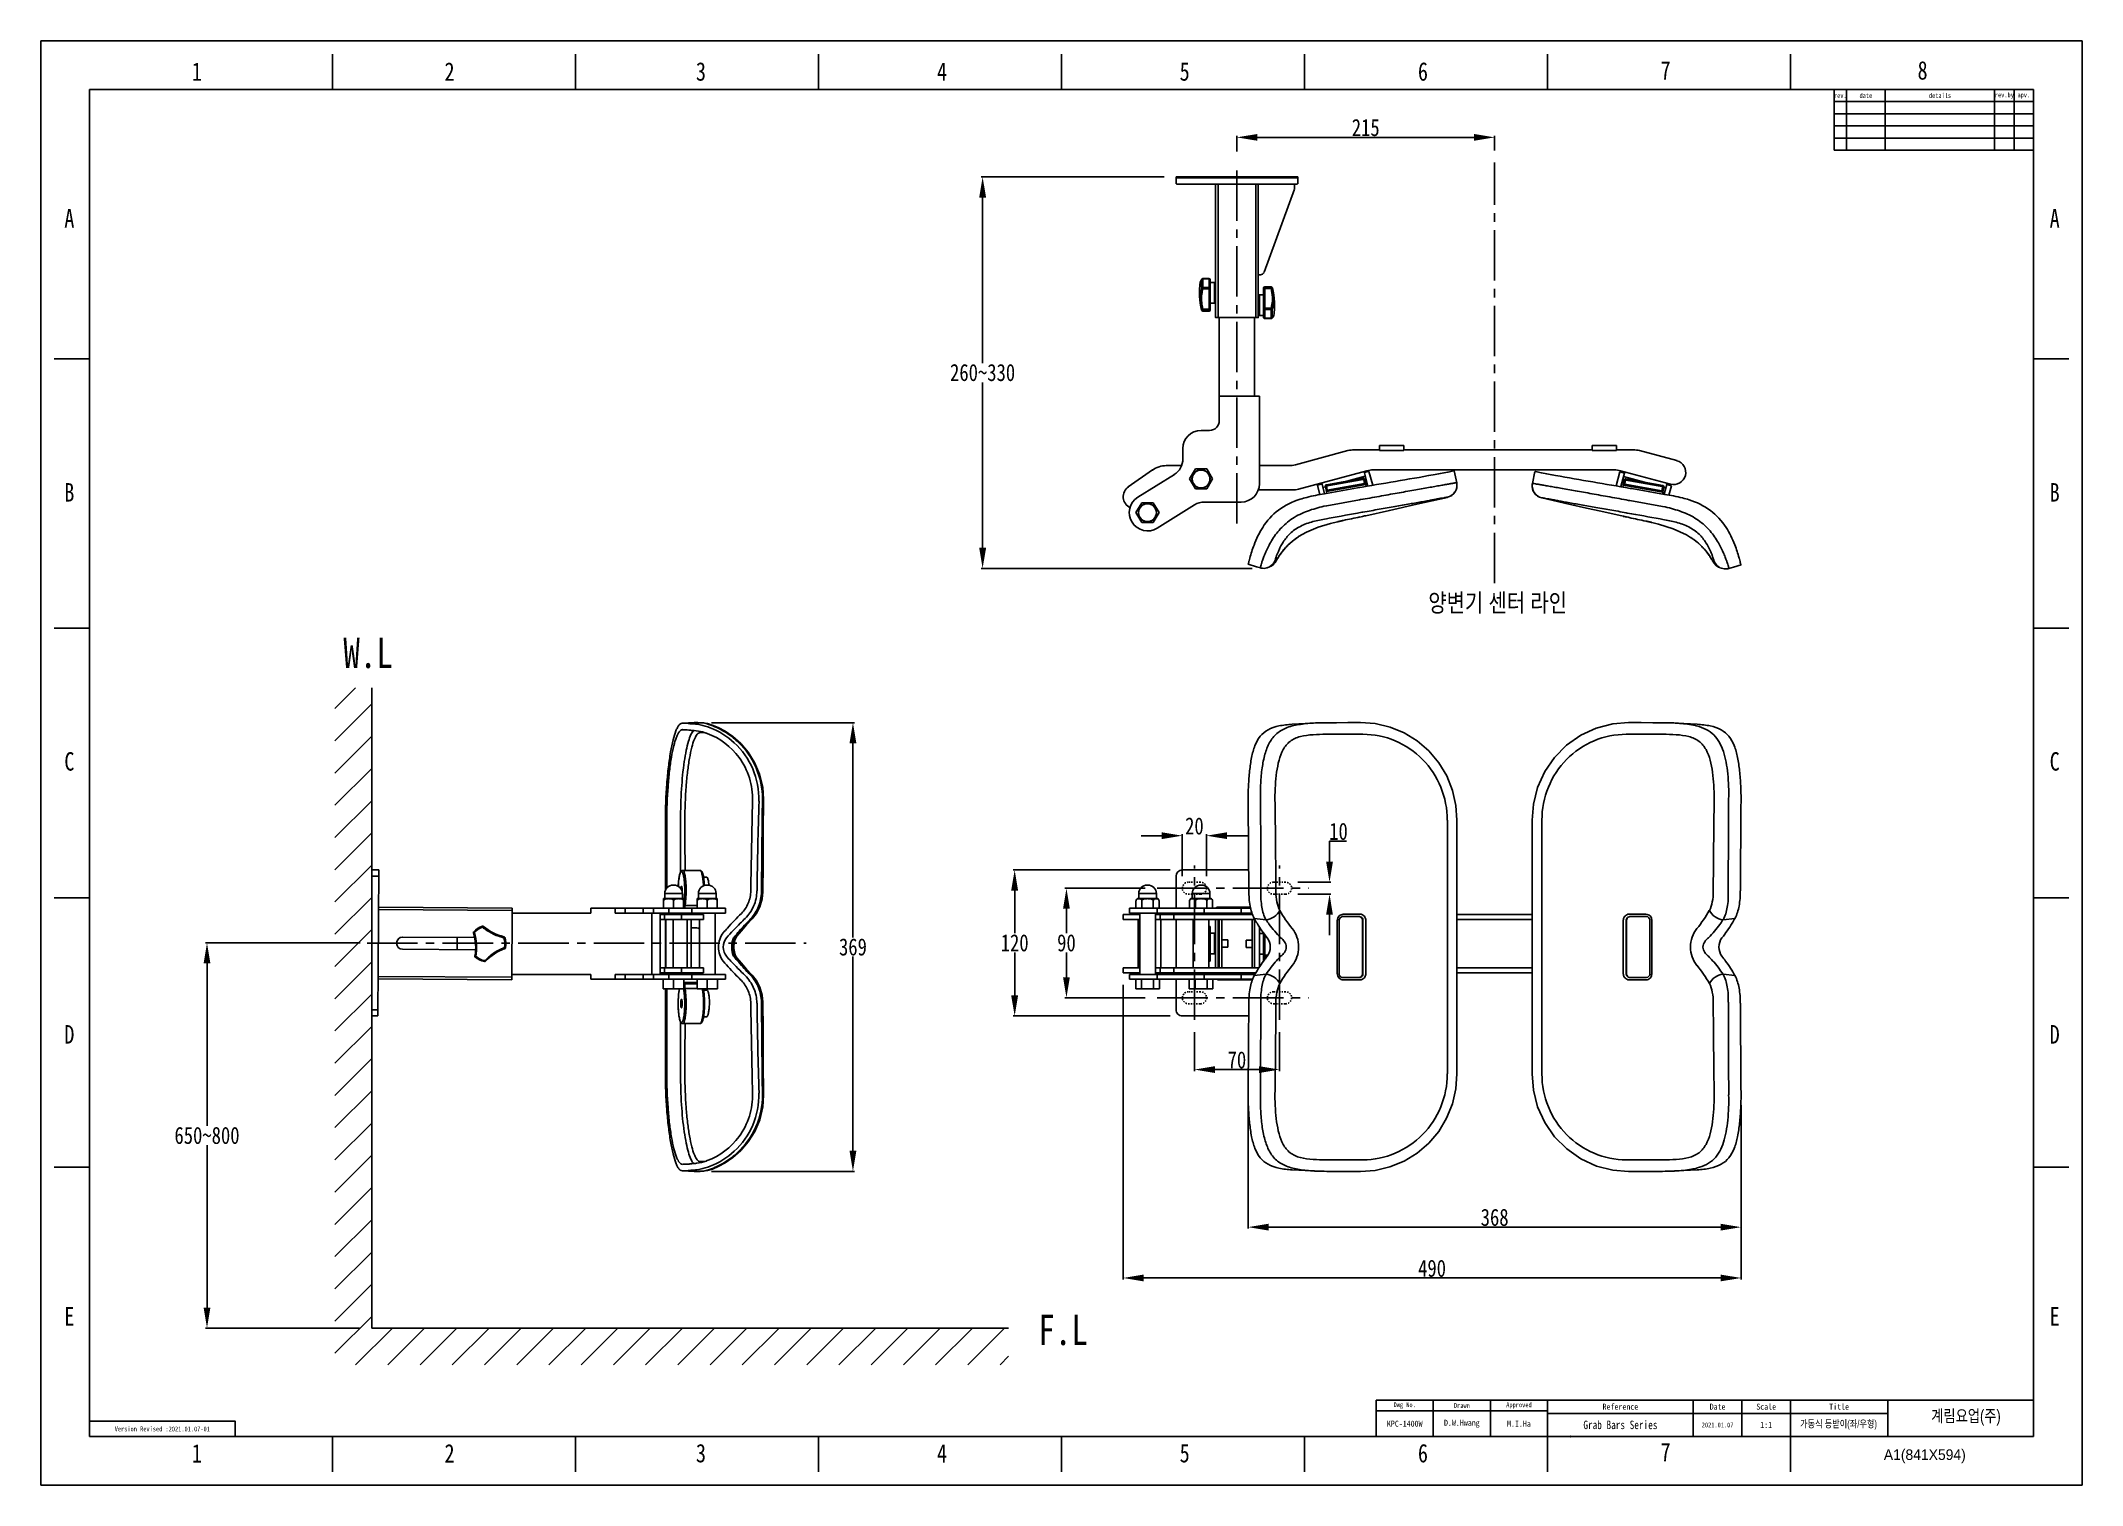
# Model space of a CAD drawing. Header units: inches. Extents: x -1755 to -75, y -5440 to -4252.
import ezdxf

# ---------------------------------------------------------------- set-up
doc = ezdxf.new("R2010")
doc.units = ezdxf.units.IN
doc.header["$LTSCALE"] = 10.89
doc.header["$MEASUREMENT"] = 0
doc.header["$PDMODE"] = 3
doc.header["$PDSIZE"] = 0.3125
for name, pattern in [('CENTER2', [28.575, 19.05, -3.175, 3.175, -3.175]), ('CENTERX2', [20.32, 12.7, -2.54, 2.54, -2.54]), ('HIDDEN', [0.2, 0.1, -0.1])]:
    doc.linetypes.add(name, pattern=pattern)
doc.layers.get('0').update_dxf_attribs({"linetype": 'CONTINUOUS'})
doc.layers.get('Defpoints').update_dxf_attribs({"linetype": 'CONTINUOUS'})
for name, color, linetype in [('02___PRT_ALL_AXES', 7, 'CONTINUOUS'), ('06___PRT_ALL_SURFS', 7, 'CONTINUOUS'), ('5', 2, 'CONTINUOUS'), ('Cneter', 1, 'CENTER2'), ('FORM', 7, 'CONTINUOUS'), ('TEXT', 2, 'CONTINUOUS')]:
    doc.layers.add(name, color=color, linetype=linetype)
doc.styles.add('ROMANS', font='Gulim.ttf')
doc.styles.get("Standard").update_dxf_attribs({"font": 'txt', "width": 0.8})
doc.dimstyles.get("Standard").update_dxf_attribs({"dimtxt": 1.40625, "dimasz": 1.6875, "dimexe": 0.125, "dimexo": 0.0625, "dimgap": 0.09, "dimtad": 0, "dimtih": 1, "dimtoh": 1, "dimzin": 4, "dimdsep": 46, "dimtxsty": 'Standard', "dimcen": 0.09, "dimadec": 0, "dimazin": 0, "dimtp": 0.01, "dimtm": 0.01, "dimtfac": 1, "dimtofl": 0, "dimtmove": 0, "dimatfit": 3, "dimfxl": 0, "dimtolj": 1, "dimtzin": 4, "dimarcsym": 0})

msp = doc.modelspace()

# ---------------------------------------------------------------- texts
at = {"char_height": 15.2, "attachment_point": 5}
for s, width, insert in [('1', 50, (-1626.8, -4277.3)), ('2', 50, (-1418.9, -4277.3)), ('3', 50, (-1212, -4277.3)), ('4', 50, (-1013.6, -4277.3)), ('5', 50, (-813.9, -4277.3)), ('6', 50, (-617.8, -4277.3)), ('7', 50, (-418.1, -4276.4)), ('8', 50, (-206.6, -4276.4)), ('A', 10, (-1731.8, -4398)), ('A', 10, (-97.9, -4398)), ('B', 10, (-1731.8, -4623.4)), ('B', 10, (-97.9, -4623.4)), ('C', 10, (-1731.8, -4844.8)), ('C', 10, (-97.9, -4844.8)), ('D', 10, (-1731.8, -5069.2)), ('D', 10, (-97.9, -5069.2)), ('E', 10, (-1731.8, -5301.1)), ('E', 10, (-97.9, -5301.1)), ('1', 50, (-1626.8, -5413.8)), ('2', 50, (-1418.9, -5413.8)), ('3', 50, (-1212, -5413.8)), ('4', 50, (-1013.6, -5413.8)), ('5', 50, (-813.9, -5413.8)), ('6', 50, (-617.8, -5413.8)), ('7', 50, (-418.1, -5412.9))]:
    msp.add_mtext_dynamic_manual_height_columns(s, width=width, gutter_width=12.5, heights=[0], dxfattribs=dict(at, insert=insert))
at = {"char_height": 25, "attachment_point": 5}
for s, insert in [('\\A1;W.L', (-1485.9, -4755.6)), ('\\A1;F.L', (-913.9, -5312.5))]:
    msp.add_mtext(s, dxfattribs=dict(at, insert=insert))
at = {"layer": '5', "style": 'ROMANS'}
msp.add_text('A1(841X594)', height=8.75, dxfattribs=at).set_placement((-238.5, -5419.3))
at = {"layer": 'TEXT', "attachment_point": 5}
for s, width, insert, char_height in [('rev.', 5, (-274.3, -4297), 4), ('date', 16, (-253.3, -4297), 4), ('details', 45, (-192.3, -4297), 4), ('rev.by', 8, (-139.3, -4297), 4), ('apv.', 8, (-123.3, -4297), 4), ('Dwg No.', 23.5, (-632.8, -5374.5), 4), ('Drawn', 23.5, (-585.8, -5374.5), 4), ('Approved', 23.5, (-538.8, -5374.5), 4), ('Reference', 60, (-455.3, -5375.5), 5), ('Date', 20, (-375.3, -5375.5), 5), ('Scale', 20, (-335.3, -5375.5), 5), ('Title', 40, (-275.3, -5375.5), 5), ('{\\H0.8x;Version Revised :2021.01.07-01} ', 117.626, (-1655.3, -5393.8), 5), ('KPC-1400W', 23.5, (-632.8, -5389.5), 5), ('D.W.Hwang', 23.5, (-585.8, -5389.5), 5), ('M.I.Ha', 23.5, (-538.8, -5389.5), 5), ('Grab Bars Series', 110.285, (-455.3, -5390.5), 7), ('2021.01.07', 20, (-375.3, -5390.5), 4), ('1:1', 20, (-335.3, -5390.5), 5)]:
    msp.add_mtext_dynamic_manual_height_columns(s, width=width, gutter_width=12.5, heights=[0], dxfattribs=dict(at, insert=insert, char_height=char_height))
at = {"layer": 'TEXT', "linetype": 'CENTERX2', "attachment_point": 5}
for s, width, insert, char_height in [('{\\fHYGothic-Medium|b0|i0|c129|p18;양변기 센터 라인}', 262.922, (-556.3, -4715), 15), ('{\\fHYGothic-Medium|b0|i0|c129|p18;가동식 등받이(좌/우형)}', 75.583, (-275.8, -5390.5), 6), ('{\\fHYGothic-Medium|b0|i0|c129|p18;계림요업(주)}', 85.647, (-170.9, -5384.5), 10)]:
    msp.add_mtext_dynamic_manual_height_columns(s, width=width, gutter_width=12.5, heights=[0], dxfattribs=dict(at, insert=insert, char_height=char_height))

# ---------------------------------------------------------------- blocks, each defined once
blk = doc.blocks.new('*D11')
at = {"color": 3, "linetype": 'ByBlock', "lineweight": -2}
for p, q in [((-761.7, -5127.5), (-761.7, -5229)), ((-356, -5127.5), (-356, -5229)), ((-372.9, -5227.8), (-744.8, -5227.8))]:
    blk.add_line(p, q, dxfattribs=at)
at = {"color": 3}
for points in [[(-744.8, -5225), (-744.8, -5230.6), (-761.7, -5227.8)], [(-372.9, -5225), (-372.9, -5230.6), (-356, -5227.8)]]:
    blk.add_solid(points, dxfattribs=at)
at = {"layer": 'Defpoints', "color": 0}
for p in [(-761.7, -5117.5), (-356, -5117.5), (-761.7, -5227.8)]:
    blk.add_point(p, dxfattribs=at)
at = {"color": 3, "insert": (-558.8, -5219.8), "char_height": 14.06, "attachment_point": 5}
blk.add_mtext('\\A1;368', dxfattribs=at)
blk = doc.blocks.new('*D1')
at = {"color": 3, "linetype": 'ByBlock', "lineweight": -2}
for p, q in [((-1203.2, -4812.9), (-1085.6, -4812.9)), ((-1086.9, -4829.7), (-1086.9, -4989.5)), ((-1086.9, -5165), (-1086.9, -5005.3)), ((-1203.2, -5181.9), (-1085.6, -5181.9))]:
    blk.add_line(p, q, dxfattribs=at)
at = {"color": 3}
for points in [[(-1089.7, -4829.7), (-1084.1, -4829.7), (-1086.9, -4812.9)], [(-1089.7, -5165), (-1084.1, -5165), (-1086.9, -5181.9)]]:
    blk.add_solid(points, dxfattribs=at)
at = {"layer": 'Defpoints', "color": 0}
for p in [(-1213.2, -4812.9), (-1213.2, -5181.9), (-1086.9, -5181.9)]:
    blk.add_point(p, dxfattribs=at)
at = {"color": 3, "insert": (-1086.9, -4997.4), "char_height": 14.06, "attachment_point": 5}
blk.add_mtext('\\A1;369', dxfattribs=at)
blk = doc.blocks.new('*D8')
at = {"color": 3, "linetype": 'ByBlock', "lineweight": -2}
for p, q in [((-830.9, -4364), (-981.4, -4364)), ((-980.2, -4380.9), (-980.2, -4517)), ((-980.2, -4669), (-980.2, -4532.9)), ((-758.4, -4685.9), (-981.4, -4685.9))]:
    blk.add_line(p, q, dxfattribs=at)
at = {"color": 3}
for points in [[(-983, -4380.9), (-977.3, -4380.9), (-980.2, -4364)], [(-983, -4669), (-977.3, -4669), (-980.2, -4685.9)]]:
    blk.add_solid(points, dxfattribs=at)
at = {"layer": 'Defpoints', "color": 0}
for p in [(-820.9, -4364), (-980.2, -4685.9), (-748.4, -4685.9)]:
    blk.add_point(p, dxfattribs=at)
at = {"color": 3, "insert": (-980.2, -4524.9), "char_height": 14.062, "attachment_point": 5}
blk.add_mtext('\\A1;260~330', dxfattribs=at)
blk = doc.blocks.new('*D9')
at = {"color": 3, "linetype": 'ByBlock', "lineweight": -2}
for p, q in [((-1492.5, -4994), (-1619.7, -4994)), ((-1618.5, -5010.9), (-1618.5, -5144.5)), ((-1618.5, -5293.9), (-1618.5, -5160.3)), ((-1492.9, -5310.8), (-1619.7, -5310.8))]:
    blk.add_line(p, q, dxfattribs=at)
at = {"color": 3}
for points in [[(-1621.3, -5010.9), (-1615.7, -5010.9), (-1618.5, -4994)], [(-1621.3, -5293.9), (-1615.7, -5293.9), (-1618.5, -5310.8)]]:
    blk.add_solid(points, dxfattribs=at)
at = {"layer": 'Defpoints', "color": 0}
for p in [(-1618.5, -4994), (-1482.5, -4994), (-1482.9, -5310.8)]:
    blk.add_point(p, dxfattribs=at)
at = {"color": 3, "insert": (-1618.5, -5152.4), "char_height": 14.062, "attachment_point": 5}
blk.add_mtext('\\A1;650~800', dxfattribs=at)
blk = doc.blocks.new('*D3')
at = {"color": 3, "linetype": 'ByBlock', "lineweight": -2}
for p, q in [((-846.4, -4949), (-912.5, -4949)), ((-911.2, -4965.8), (-911.2, -4986.1)), ((-911.2, -5022.2), (-911.2, -5002)), ((-846.4, -5039.1), (-912.5, -5039.1))]:
    blk.add_line(p, q, dxfattribs=at)
at = {"color": 3}
for points in [[(-914, -4965.8), (-908.4, -4965.8), (-911.2, -4949)], [(-914, -5022.2), (-908.4, -5022.2), (-911.2, -5039.1)]]:
    blk.add_solid(points, dxfattribs=at)
at = {"layer": 'Defpoints', "color": 0}
for p in [(-911.2, -4949), (-836.4, -4949), (-836.4, -5039.1)]:
    blk.add_point(p, dxfattribs=at)
at = {"color": 3, "insert": (-911.2, -4994), "char_height": 14.06, "attachment_point": 5}
blk.add_mtext('\\A1;90', dxfattribs=at)
blk = doc.blocks.new('*D4')
at = {"color": 3, "linetype": 'ByBlock', "lineweight": -2}
for p, q in [((-825.9, -4934), (-955.1, -4934)), ((-953.8, -4950.9), (-953.8, -4986.1)), ((-953.8, -5037.2), (-953.8, -5001.9)), ((-825.9, -5054), (-955.1, -5054))]:
    blk.add_line(p, q, dxfattribs=at)
at = {"color": 3}
for points in [[(-956.7, -4950.9), (-951, -4950.9), (-953.8, -4934)], [(-956.7, -5037.2), (-951, -5037.2), (-953.8, -5054)]]:
    blk.add_solid(points, dxfattribs=at)
at = {"layer": 'Defpoints', "color": 0}
for p in [(-953.8, -4934), (-815.9, -4934), (-815.9, -5054)]:
    blk.add_point(p, dxfattribs=at)
at = {"color": 3, "insert": (-953.8, -4994), "char_height": 14.06, "attachment_point": 5}
blk.add_mtext('\\A1;120', dxfattribs=at)
blk = doc.blocks.new('*D5')
at = {"color": 3, "linetype": 'ByBlock', "lineweight": -2}
for p, q in [((-805.9, -5067.4), (-805.9, -5099.5)), ((-735.9, -5067.4), (-735.9, -5099.5)), ((-752.7, -5098.2), (-789, -5098.2))]:
    blk.add_line(p, q, dxfattribs=at)
at = {"color": 3}
for points in [[(-789, -5095.4), (-789, -5101), (-805.9, -5098.2)], [(-752.7, -5095.4), (-752.7, -5101), (-735.9, -5098.2)]]:
    blk.add_solid(points, dxfattribs=at)
at = {"layer": 'Defpoints', "color": 0}
for p in [(-805.9, -5057.4), (-735.9, -5057.4), (-805.9, -5098.2)]:
    blk.add_point(p, dxfattribs=at)
at = {"color": 3, "insert": (-770.9, -5090.3), "char_height": 14.06, "attachment_point": 5}
blk.add_mtext('\\A1;70', dxfattribs=at)
blk = doc.blocks.new('*D6')
at = {"color": 3, "linetype": 'ByBlock', "lineweight": -2}
for p, q in [((-694.7, -4927.2), (-694.7, -4910.3)), ((-694.7, -4910.3), (-680.7, -4910.3)), ((-720.8, -4944), (-693.5, -4944)), ((-720.8, -4953.9), (-693.5, -4953.9)), ((-694.7, -4970.8), (-694.7, -4987.6))]:
    blk.add_line(p, q, dxfattribs=at)
at = {"color": 3}
for points in [[(-697.5, -4927.2), (-691.9, -4927.2), (-694.7, -4944)], [(-697.5, -4970.8), (-691.9, -4970.8), (-694.7, -4953.9)]]:
    blk.add_solid(points, dxfattribs=at)
at = {"layer": 'Defpoints', "color": 0}
for p in [(-730.8, -4944), (-730.8, -4953.9), (-694.7, -4944)]:
    blk.add_point(p, dxfattribs=at)
at = {"color": 3, "insert": (-687.3, -4902.3), "char_height": 14.06, "attachment_point": 5}
blk.add_mtext('\\A1;10', dxfattribs=at)
blk = doc.blocks.new('*D7')
at = {"color": 3, "linetype": 'ByBlock', "lineweight": -2}
for p, q in [((-815.9, -4939), (-815.9, -4904.5)), ((-795.9, -4939), (-795.9, -4904.5)), ((-832.7, -4905.8), (-849.6, -4905.8)), ((-779, -4905.8), (-762.1, -4905.8))]:
    blk.add_line(p, q, dxfattribs=at)
at = {"color": 3}
for points in [[(-832.7, -4903), (-832.7, -4908.6), (-815.9, -4905.8)], [(-779, -4903), (-779, -4908.6), (-795.9, -4905.8)]]:
    blk.add_solid(points, dxfattribs=at)
at = {"layer": 'Defpoints', "color": 0}
for p in [(-815.9, -4905.8), (-815.9, -4949), (-795.9, -4949)]:
    blk.add_point(p, dxfattribs=at)
at = {"color": 3, "insert": (-805.9, -4897.9), "char_height": 14.06, "attachment_point": 5}
blk.add_mtext('\\A1;20', dxfattribs=at)
blk = doc.blocks.new('*D10')
at = {"color": 3, "linetype": 'ByBlock', "lineweight": -2}
for p, q in [((-770.9, -4342.9), (-770.9, -4330.1)), ((-754, -4331.4), (-575.7, -4331.4)), ((-558.8, -4342.2), (-558.8, -4330.1))]:
    blk.add_line(p, q, dxfattribs=at)
at = {"color": 3}
for points in [[(-754, -4328.6), (-754, -4334.2), (-770.9, -4331.4)], [(-575.7, -4328.6), (-575.7, -4334.2), (-558.8, -4331.4)]]:
    blk.add_solid(points, dxfattribs=at)
at = {"layer": 'Defpoints', "color": 0}
for p in [(-558.8, -4331.4), (-770.9, -4352.9), (-558.8, -4352.2)]:
    blk.add_point(p, dxfattribs=at)
at = {"color": 3, "insert": (-664.9, -4323.4), "char_height": 14.06, "attachment_point": 5}
blk.add_mtext('\\A1;215', dxfattribs=at)
blk = doc.blocks.new('*D12')
at = {"color": 3, "linetype": 'ByBlock', "lineweight": -2}
for p, q in [((-864.5, -5028.6), (-864.5, -5270.9)), ((-356, -5137.5), (-356, -5270.9)), ((-847.6, -5269.6), (-372.9, -5269.6))]:
    blk.add_line(p, q, dxfattribs=at)
at = {"color": 3}
for points in [[(-847.6, -5266.8), (-847.6, -5272.4), (-864.5, -5269.6)], [(-372.9, -5266.8), (-372.9, -5272.4), (-356, -5269.6)]]:
    blk.add_solid(points, dxfattribs=at)
at = {"layer": 'Defpoints', "color": 0}
for p in [(-864.5, -5018.6), (-356, -5127.5), (-356, -5269.6)]:
    blk.add_point(p, dxfattribs=at)
at = {"color": 3, "insert": (-610.3, -5261.7), "char_height": 14.06, "attachment_point": 5}
blk.add_mtext('\\A1;490', dxfattribs=at)

# ---------------------------------------------------------------- dimensions: what is measured, and where the dimension line sits
dim = msp.add_linear_dim(base=(-558.8, -4331.4), p1=(-770.9, -4352.9), p2=(-558.8, -4352.2), text='215', dimstyle='Standard', override={"dimscale": 10, "dimexo": 1, "dimtad": 1, "dimdec": 0, "dimzin": 0, "dimcen": 1.782, "dimclrd": 3, "dimclre": 3, "dimclrt": 3, "dimtp": 0, "dimtm": 0, "dimtdec": 0, "dimtzin": 0, "dimarcsym": 1})
dim.commit()
dim.dimension.update_dxf_attribs({"geometry": '*D10', "text_midpoint": (-664.9, -4323.4)})
for base, p1, p2, text, picture, middle in [((-980.2, -4685.9), (-820.9, -4364), (-748.4, -4685.9), '260~330', '*D8', (-980.2, -4524.9)), ((-1086.9, -5181.9), (-1213.2, -4812.9), (-1213.2, -5181.9), '369', '*D1', (-1086.9, -4997.4)), ((-1618.5, -4994), (-1482.9, -5310.8), (-1482.5, -4994), '650~800', '*D9', (-1618.5, -5152.4))]:
    dim = msp.add_linear_dim(base=base, p1=p1, p2=p2, angle=90, text=text, dimstyle='Standard', override={"dimscale": 10, "dimexo": 1, "dimtad": 1, "dimdec": 0, "dimzin": 0, "dimcen": 1.782, "dimclrd": 3, "dimclre": 3, "dimclrt": 3, "dimtp": 0, "dimtm": 0, "dimtdec": 0, "dimtzin": 0, "dimarcsym": 1})
    dim.commit()
    dim.dimension.update_dxf_attribs({"geometry": picture, "text_midpoint": middle})
for base, p1, p2, picture, middle in [((-815.9, -4905.8), (-795.9, -4949), (-815.9, -4949), '*D7', (-805.9, -4897.9)), ((-805.9, -5098.2), (-735.9, -5057.4), (-805.9, -5057.4), '*D5', (-770.9, -5090.3))]:
    dim = msp.add_linear_dim(base=base, p1=p1, p2=p2, dimstyle='Standard', override={"dimscale": 10, "dimexo": 1, "dimtad": 1, "dimdec": 0, "dimzin": 0, "dimcen": 1.782, "dimclrd": 3, "dimclre": 3, "dimclrt": 3, "dimtp": 0, "dimtm": 0, "dimtdec": 0, "dimtzin": 0, "dimarcsym": 1})
    dim.commit()
    dim.dimension.update_dxf_attribs({"geometry": picture, "text_midpoint": middle})
for base, p1, p2, picture, middle in [((-694.7, -4944), (-730.8, -4953.9), (-730.8, -4944), '*D6', (-687.3, -4902.3)), ((-953.8, -4934), (-815.9, -5054), (-815.9, -4934), '*D4', (-953.8, -4994)), ((-911.2, -4949), (-836.4, -5039.1), (-836.4, -4949), '*D3', (-911.2, -4994))]:
    dim = msp.add_linear_dim(base=base, p1=p1, p2=p2, angle=90, dimstyle='Standard', override={"dimscale": 10, "dimexo": 1, "dimtad": 1, "dimdec": 0, "dimzin": 0, "dimcen": 1.782, "dimclrd": 3, "dimclre": 3, "dimclrt": 3, "dimtp": 0, "dimtm": 0, "dimtdec": 0, "dimtzin": 0, "dimarcsym": 1})
    dim.commit()
    dim.dimension.update_dxf_attribs({"geometry": picture, "text_midpoint": middle})
dim = msp.add_linear_dim(base=(-356, -5269.6), p1=(-864.5, -5018.6), p2=(-356, -5127.5), text='490', dimstyle='Standard', override={"dimscale": 10, "dimexo": 1, "dimtad": 1, "dimdec": 0, "dimzin": 0, "dimcen": 1.782, "dimclrd": 3, "dimclre": 3, "dimclrt": 3, "dimtp": 0, "dimtm": 0, "dimtdec": 0, "dimtzin": 0, "dimarcsym": 1})
dim.commit()
dim.dimension.update_dxf_attribs({"geometry": '*D12', "text_midpoint": (-610.3, -5269.6), "dimtype": 160})
dim = msp.add_linear_dim(base=(-761.7, -5227.8), p1=(-356, -5117.5), p2=(-761.7, -5117.5), angle=180, text='368', dimstyle='Standard', override={"dimscale": 10, "dimexo": 1, "dimtad": 1, "dimdec": 0, "dimzin": 0, "dimcen": 1.782, "dimclrd": 3, "dimclre": 3, "dimclrt": 3, "dimtp": 0, "dimtm": 0, "dimtdec": 0, "dimtzin": 0, "dimarcsym": 1})
dim.commit()
dim.dimension.update_dxf_attribs({"geometry": '*D11', "text_midpoint": (-558.8, -5227.8), "dimtype": 160})

# ---------------------------------------------------------------- hatches: boundary and pattern name
h = msp.add_hatch()
h.set_pattern_fill('ANSI31', color=256, scale=150)
h.paths.add_polyline_path([(-1513.2, -5341.1), (-958.8, -5341.1), (-958.8, -5310.8), (-1482.9, -5310.8), (-1482.9, -4784.3), (-1513.2, -4784.3)])

# ---------------------------------------------------------------- linework, layer by layer
at = {"color": 7, "linetype": 'Continuous'}
for p, q in [((-1755.3, -5440), (-1755.3, -4252)), ((-1755.3, -4252), (-75.3, -4252)), ((-1515.3, -4292), (-1515.3, -4262.9)), ((-1315.3, -4292), (-1315.3, -4262.9)), ((-1115.3, -4292), (-1115.3, -4262.9)), ((-915.3, -4292), (-915.3, -4262.9)), ((-715.3, -4292), (-715.3, -4262.9)), ((-515.3, -4292), (-515.3, -4262.9)), ((-315.3, -4292), (-315.3, -4262.9)), ((-75.3, -5440), (-75.3, -4252)), ((-1715.3, -4292), (-1715.3, -5400)), ((-115.3, -4292), (-1715.3, -4292)), ((-820.9, -4369.7), (-820.9, -4364)), ((-725.9, -4364), (-815.9, -4364)), ((-815.9, -4364.8), (-725.9, -4364.8)), ((-720.9, -4369.7), (-720.9, -4364)), ((-815.9, -4369.8), (-725.9, -4369.8)), ((-788.4, -4479.5), (-788.4, -4369.8)), ((-786.4, -4479.6), (-786.4, -4369.8)), ((-755.4, -4479.6), (-755.4, -4369.8)), ((-753.4, -4479.5), (-753.4, -4369.8)), ((-723.5, -4373.9), (-748.6, -4442.4)), ((-723.4, -4369.8), (-723.4, -4372.8)), ((-801, -4450.2), (-801, -4450.2)), ((-800.1, -4448.5), (-799.8, -4448)), ((-800, -4448.4), (-800, -4455.2)), ((-799, -4447.6), (-793.8, -4447.6)), ((-799, -4455.9), (-799, -4447.6)), ((-799, -4447.9), (-793.8, -4447.9)), ((-793.8, -4474.4), (-793.8, -4447.6)), ((-792.8, -4473.4), (-792.8, -4448.6)), ((-789.4, -4450.9), (-789.4, -4467.9)), ((-751.5, -4444.4), (-753.4, -4444.4)), ((-793.8, -4455), (-799, -4455)), ((-793.8, -4455.9), (-799, -4455.9)), ((-752.4, -4460.9), (-749, -4460.9)), ((-752.4, -4477.9), (-752.4, -4460.9)), ((-749, -4455.4), (-749, -4479.5)), ((-748, -4480.5), (-748, -4454.4)), ((-742.7, -4455), (-748, -4455)), ((-742.7, -4455.7), (-748, -4455.7)), ((-742.7, -4455.7), (-742.7, -4454.4)), ((-741.8, -4455.7), (-741.8, -4455.1)), ((-800, -4472.8), (-800, -4473.6)), ((-799, -4472.7), (-793.8, -4472.7)), ((-799, -4474.4), (-799, -4472.7)), ((-799, -4473.5), (-793.8, -4473.5)), ((-786.4, -4479.6), (-755.4, -4479.6)), ((-785.4, -4564.4), (-785.4, -4479.6)), ((-756.4, -4544.4), (-756.4, -4479.6)), ((-752.4, -4477.9), (-749, -4477.9)), ((-748, -4471.9), (-742.7, -4471.9)), ((-748, -4472.9), (-742.7, -4472.9)), ((-742.7, -4480.2), (-748, -4480.2)), ((-742.7, -4480.5), (-748, -4480.5)), ((-742.7, -4480.5), (-742.7, -4471.9)), ((-741.4, -4479.6), (-742, -4480.2)), ((-741.8, -4479.7), (-741.8, -4472.7)), ((-740.7, -4478.5), (-741.8, -4479.7)), ((-740.9, -4479), (-741.4, -4479.6)), ((-1715.3, -4513.6), (-1744.3, -4513.6)), ((-115.3, -4513.6), (-86.2, -4513.6)), ((-785.4, -4544.4), (-752.4, -4544.4)), ((-752.4, -4544.4), (-752.4, -4616.4)), ((-800.4, -4572.4), (-793.4, -4572.4)), ((-653.5, -4584.9), (-633.5, -4584.9)), ((-653.5, -4584.9), (-653.5, -4588.9)), ((-633.5, -4588.9), (-633.5, -4584.9)), ((-478.5, -4584.9), (-458.5, -4584.9)), ((-478.5, -4584.9), (-478.5, -4588.9)), ((-458.5, -4588.9), (-458.5, -4584.9)), ((-829, -4601.4), (-816.4, -4601.4)), ((-815.4, -4595.9), (-815.4, -4587.4)), ((-752.4, -4601.4), (-728, -4601.4)), ((-722.8, -4600.7), (-679.6, -4589.1)), ((-674.4, -4588.4), (-653.5, -4588.4)), ((-653.5, -4588.9), (-633.5, -4588.9)), ((-633.5, -4588.4), (-478.5, -4588.4)), ((-478.5, -4588.9), (-458.5, -4588.9)), ((-458.5, -4588.4), (-444.7, -4588.4)), ((-439.5, -4589.1), (-408.9, -4597.3)), ((-860.3, -4618.8), (-840.5, -4605)), ((-852.4, -4627.4), (-822.4, -4608.7)), ((-663.9, -4605.6), (-720.1, -4620.7)), ((-704.7, -4617.6), (-700.8, -4616.5)), ((-702.6, -4625.3), (-704.7, -4617.6)), ((-701.1, -4615.6), (-698.7, -4624.5)), ((-697.9, -4618.9), (-700.1, -4619.4)), ((-698.8, -4624.5), (-671.7, -4619.8)), ((-665.6, -4612.6), (-698.1, -4618.3)), ((-697, -4624.2), (-698.1, -4618.3)), ((-666.7, -4611.8), (-697.3, -4617.1)), ((-697.3, -4622.7), (-664.8, -4617)), ((-696.5, -4621.6), (-697.3, -4617.1)), ((-696.5, -4621.6), (-666, -4616.2)), ((-665.3, -4610.1), (-680.4, -4614.2)), ((-671.7, -4619.8), (-671.6, -4619.7)), ((-666, -4616.2), (-666.7, -4611.8)), ((-663.1, -4618.3), (-666.3, -4606.3)), ((-666.1, -4607.2), (-662.2, -4606.2)), ((-664.5, -4618.5), (-665.6, -4612.6)), ((-662.2, -4606.2), (-659.1, -4617.6)), ((-460.4, -4604.9), (-658.7, -4604.9)), ((-597.2, -4606.7), (-597.5, -4606.8)), ((-592, -4605.7), (-592.7, -4605.8)), ((-592, -4605.7), (-592, -4605.7)), ((-592, -4605.7), (-590, -4615.5)), ((-590, -4619.8), (-590.3, -4620.4)), ((-590, -4615.5), (-590, -4615.5)), ((-590, -4615.5), (-589.8, -4617.2)), ((-589.8, -4617.2), (-590, -4619.8)), ((-455.8, -4606.5), (-458.9, -4618)), ((-455.8, -4606.5), (-451.9, -4607.5)), ((-414.1, -4616.6), (-455.2, -4605.6)), ((-451.7, -4606.5), (-454.9, -4618.7)), ((-453.2, -4619), (-452.1, -4613.1)), ((-452.9, -4617.5), (-420.4, -4623.3)), ((-435.5, -4615), (-452.7, -4610.4)), ((-419.6, -4618.8), (-452.1, -4613.1)), ((-451.7, -4616.7), (-451, -4612.3)), ((-451.7, -4616.7), (-421.2, -4622.1)), ((-420.4, -4617.7), (-451, -4612.3)), ((-421.2, -4622.1), (-420.4, -4617.7)), ((-420.7, -4624.8), (-419.6, -4618.8)), ((-417.9, -4619.7), (-419.7, -4619.2)), ((-419.3, -4625), (-416.9, -4615.9)), ((-417.1, -4616.8), (-413.3, -4617.9)), ((-413.3, -4617.9), (-415.4, -4625.7)), ((-805.8, -4633.6), (-836.5, -4652.8)), ((-767.4, -4631.4), (-797.8, -4631.4)), ((-725.3, -4621.4), (-753.3, -4621.4)), ((-697.1, -4634.4), (-699.3, -4634.8)), ((-697, -4634.4), (-697.1, -4634.4)), ((-670.1, -4629.6), (-697, -4634.4)), ((-670, -4629.6), (-670.1, -4629.6)), ((-669.1, -4629.4), (-670, -4629.6)), ((-597.7, -4627.5), (-597.8, -4627.3)), ((-591.4, -4623), (-591.4, -4623)), ((-591.4, -4623), (-591.4, -4623)), ((-695.1, -4644.7), (-697.3, -4645.1)), ((-695.1, -4644.7), (-695.1, -4644.7)), ((-688.2, -4647.6), (-688.2, -4647.7)), ((-687.3, -4647.4), (-687.7, -4647.5)), ((-687.4, -4647.4), (-687.5, -4647.4)), ((-687.3, -4647.4), (-687.4, -4647.4)), ((-686.9, -4647.3), (-687.3, -4647.4)), ((-686.3, -4647.2), (-686.9, -4647.3)), ((-686.7, -4647.3), (-686.8, -4647.3)), ((-685.7, -4647), (-686.3, -4647.2)), ((-685.8, -4647.1), (-685.9, -4647.1)), ((-685, -4646.9), (-685.7, -4647)), ((-684.2, -4646.7), (-685, -4646.9)), ((-684.7, -4646.8), (-684.8, -4646.8)), ((-683.4, -4646.5), (-684.2, -4646.7)), ((-668.1, -4639.8), (-668.2, -4639.8)), ((-667.2, -4639.7), (-668.1, -4639.8)), ((-666.6, -4642.9), (-667.6, -4643.2)), ((-667.6, -4643.2), (-667.6, -4643.2)), ((-665.8, -4642.8), (-666.6, -4642.9)), ((-665.1, -4642.6), (-665.8, -4642.8)), ((-664.9, -4642.6), (-665.1, -4642.6)), ((-664.8, -4642.6), (-664.8, -4642.5)), ((-723.8, -4662.4), (-725.5, -4663.8)), ((-725.5, -4663.8), (-725.4, -4663.7)), ((-725.5, -4663.8), (-725.4, -4663.7)), ((-725.5, -4663.8), (-725.5, -4663.8)), ((-723.5, -4662.2), (-725.4, -4663.7)), ((-721.7, -4660.9), (-723, -4661.8)), ((-721.6, -4660.8), (-721.7, -4660.9)), ((-720.5, -4660.1), (-720.2, -4659.9)), ((-720.2, -4659.9), (-720.1, -4659.8)), ((-720.2, -4659.9), (-720.2, -4659.9)), ((-761.7, -4682.6), (-761.7, -4682.6)), ((-750.9, -4685.7), (-751.5, -4685.5)), ((-748.4, -4685.9), (-750.9, -4685.7)), ((-746, -4685.5), (-748.4, -4685.9)), ((-744.5, -4684.9), (-746, -4685.5)), ((-744.3, -4684.8), (-744.5, -4684.9)), ((-744.5, -4684.9), (-744.5, -4684.9)), ((-744, -4684.7), (-744.1, -4684.7)), ((-744, -4684.7), (-744, -4684.7)), ((-739.6, -4679.6), (-738.8, -4680)), ((-738.9, -4680.2), (-739, -4680.4)), ((-738.3, -4679.2), (-738.9, -4680.2)), ((-736, -4675.4), (-735.6, -4674.8)), ((-732.6, -4670.9), (-735.6, -4674.9)), ((-735.6, -4674.9), (-735.6, -4674.8)), ((-1715.3, -4735.2), (-1744.3, -4735.2)), ((-115.3, -4735.2), (-86.2, -4735.2)), ((-1227.2, -4813.2), (-1217.6, -4812.8)), ((-1227.1, -4813.2), (-1227.2, -4813.2)), ((-1217.3, -4812.8), (-1227.1, -4813.2)), ((-1227.1, -4813.2), (-1217.6, -4812.8)), ((-1226.9, -4818.6), (-1227, -4818.6)), ((-1226.9, -4818.6), (-1226.9, -4818.6)), ((-1222.1, -4818.9), (-1222.1, -4818.9)), ((-1217.6, -4812.8), (-1216.8, -4812.8)), ((-1217.6, -4812.8), (-1217.1, -4812.8)), ((-1217.6, -4812.8), (-1217.5, -4812.8)), ((-1217.5, -4812.8), (-1217.4, -4812.8)), ((-1217.4, -4812.8), (-1217.3, -4812.8)), ((-1217.3, -4812.8), (-1217.3, -4812.8)), ((-1217.3, -4812.8), (-1216.8, -4812.8)), ((-1217.1, -4812.8), (-1216.8, -4812.8)), ((-1216.8, -4812.8), (-1216.6, -4812.8)), ((-1216.8, -4812.8), (-1216.6, -4812.8)), ((-1216.6, -4812.8), (-1216.6, -4812.8)), ((-1213.2, -4812.9), (-1211.6, -4812.9)), ((-1212.6, -4821), (-1212.5, -4821)), ((-1212.5, -4812.9), (-1212.5, -4812.9)), ((-1212.5, -4812.9), (-1211.6, -4812.9)), ((-1212.5, -4821), (-1212.4, -4821)), ((-1212.4, -4821), (-1208.9, -4821.1)), ((-1212.1, -4812.9), (-1211.1, -4812.9)), ((-1211.6, -4812.9), (-1211.1, -4812.9)), ((-1211.6, -4812.9), (-1211.6, -4812.9)), ((-725.5, -4814.2), (-714.7, -4813.5)), ((-714.7, -4813.5), (-706, -4813.1)), ((-706.1, -4813.1), (-706.3, -4813.1)), ((-706.1, -4813.1), (-699.2, -4812.9)), ((-706, -4813.1), (-706.1, -4813.1)), ((-699.2, -4812.9), (-697, -4812.9)), ((-697, -4812.9), (-689, -4812.9)), ((-670, -4812.8), (-669.8, -4812.8)), ((-669.8, -4812.8), (-669.1, -4812.8)), ((-695.1, -4822.4), (-697.3, -4822.4)), ((-668.2, -4822.4), (-695.1, -4822.4)), ((-668.1, -4822.4), (-668.2, -4822.4)), ((-667.2, -4822.4), (-668.1, -4822.4)), ((-1228.7, -4935.6), (-1228.7, -4892.9)), ((-1477.1, -4934), (-1482.9, -4934)), ((-1477.2, -4939), (-1482.9, -4939)), ((-1477.9, -5054), (-1477.1, -4934)), ((-1227, -4934.4), (-1212.8, -4934.4)), ((-820.9, -4965.4), (-820.9, -4939)), ((-815.9, -4934), (-761.2, -4934)), ((-815.9, -4934), (-761.2, -4934)), ((-815.9, -4934), (-815.9, -4934)), ((-1227.3, -4953.4), (-1241.8, -4953.4)), ((-1234.3, -4946.4), (-1234.8, -4946.4)), ((-1199.5, -4953.4), (-1214.1, -4953.4)), ((-1206.5, -4946.4), (-1207.1, -4946.4)), ((-837.2, -4953.4), (-851.7, -4953.4)), ((-851.7, -4957.4), (-851.7, -4953.4)), ((-844.7, -4946.4), (-844.2, -4946.4)), ((-837.2, -4957.4), (-837.2, -4953.4)), ((-793.1, -4953.4), (-807.6, -4953.4)), ((-807.6, -4957.4), (-807.6, -4953.4)), ((-800.6, -4946.4), (-800.1, -4946.4)), ((-793.1, -4957.4), (-793.1, -4953.4)), ((-1715.3, -4956.8), (-1744.3, -4956.8)), ((-1367.4, -4967.3), (-1477.4, -4966.5)), ((-1367.3, -4965.3), (-1477.3, -4964.5)), ((-1367.7, -5024.3), (-1367.3, -4965.3)), ((-1302.5, -4969.4), (-1367.4, -4969.4)), ((-1302.5, -4965.4), (-1302.5, -4969.4)), ((-1191.8, -4965.4), (-1302.5, -4965.4)), ((-1282.5, -4969.4), (-1282.5, -4965.4)), ((-1191.8, -4969.4), (-1282.5, -4969.4)), ((-1274.5, -4965.4), (-1274.5, -4969.4)), ((-1259.5, -4965.4), (-1259.5, -4969.4)), ((-1252.5, -4969.4), (-1252.5, -5019.9)), ((-1251, -4969.4), (-1251, -4965.4)), ((-1245.5, -5019.9), (-1245.5, -4969.4)), ((-1209.9, -4970.6), (-1245.5, -4970.6)), ((-1241.9, -4970.6), (-1241.9, -4974.8)), ((-1241.1, -4969.4), (-1241.1, -4970.6)), ((-1238.3, -4969.4), (-1238.3, -4965.4)), ((-1228.1, -4974.8), (-1228.1, -4970.6)), ((-1215, -4963.2), (-1225.1, -4963.2)), ((-1219.5, -4969.4), (-1219.5, -4965.4)), ((-1209.9, -4974.8), (-1209.9, -4970.6)), ((-1191.8, -4969.4), (-1191.8, -4965.4)), ((-850.9, -4970.6), (-864.5, -4970.6)), ((-864.5, -4974.8), (-864.5, -4970.6)), ((-759.7, -4965.4), (-859.4, -4965.4)), ((-859.4, -4969.4), (-859.4, -4965.4)), ((-758.5, -4969.4), (-859.4, -4969.4)), ((-758.1, -4970.6), (-837.9, -4970.6)), ((-836.5, -4969.4), (-836.5, -4965.4)), ((-834.2, -4974.8), (-834.2, -4970.6)), ((-822.7, -4974.8), (-822.7, -4970.6)), ((-820.9, -4970.6), (-820.9, -4969.4)), ((-805.8, -4969.4), (-805.8, -4965.4)), ((-797.8, -4969.4), (-797.8, -4965.4)), ((-788.4, -4970.6), (-788.4, -4969.4)), ((-786.4, -4964.5), (-759.8, -4964.5)), ((-786.4, -4965.3), (-786.4, -4964.5)), ((-786.4, -4965.3), (-759.7, -4965.3)), ((-786.2, -4969.4), (-786.2, -4970.6)), ((-785.4, -4969.4), (-785.4, -4970.6)), ((-767.4, -4965.4), (-767.4, -4969.4)), ((-683.8, -4972.4), (-684.2, -4972.4)), ((-670.1, -4972.4), (-683.8, -4972.4)), ((-669.7, -4970.4), (-683.4, -4970.4)), ((-527.8, -4970.6), (-589.9, -4970.6)), ((-115.3, -4956.8), (-86.2, -4956.8)), ((-1457.5, -4989.2), (-1398.3, -4989.6)), ((-1412.5, -4989.5), (-1412.5, -4999.5)), ((-1399, -4985), (-1398.5, -4985.5)), ((-1391.7, -4981), (-1391.9, -4980.3)), ((-1373.4, -4989.5), (-1374.2, -4989.8)), ((-1209.9, -4974.8), (-1245.5, -4974.8)), ((-1241.1, -4974.8), (-1241.1, -5014.4)), ((-1234.9, -5014.4), (-1234.9, -4974.8)), ((-1223.4, -5014.4), (-1223.4, -4974.8)), ((-1220.1, -5014.4), (-1220.1, -4974.8)), ((-1215.5, -4981.6), (-1220.1, -4981.6)), ((-1183, -4988.5), (-1183, -4988.5)), ((-1170.5, -4974.3), (-1170.5, -4974.3)), ((-864.5, -4974.8), (-850.9, -4974.8)), ((-852.1, -5014.4), (-852.1, -4974.8)), ((-756.1, -4974.8), (-837.9, -4974.8)), ((-833.4, -5014.4), (-833.4, -4974.8)), ((-820.9, -5014.4), (-820.9, -4974.8)), ((-793.8, -4980.3), (-793.9, -4980.3)), ((-793.8, -4980.5), (-793.9, -4980.5)), ((-793.9, -4988.9), (-793.8, -4988.9)), ((-793.9, -4989.5), (-793.8, -4989.5)), ((-793.8, -5009.4), (-793.8, -4980.3)), ((-792.8, -5008.4), (-792.8, -4981.3)), ((-789.4, -4986.1), (-789.4, -5003.1)), ((-788.4, -5014.4), (-788.4, -4974.8)), ((-786.2, -4974.8), (-786.2, -5014.4)), ((-785.4, -4974.8), (-785.4, -5014.4)), ((-783.4, -5014.4), (-783.4, -4974.8)), ((-758.4, -4974.8), (-758.4, -5014.4)), ((-746.9, -4975), (-756.7, -4973.8)), ((-756.4, -5014.4), (-756.4, -4974.8)), ((-752.4, -5013.8), (-752.4, -4981)), ((-749, -4985.9), (-749, -5008.3)), ((-748, -5007.6), (-748, -4987.2)), ((-667.5, -4975.4), (-667.5, -5019.4)), ((-527.8, -4974.8), (-589.9, -4974.8)), ((-1397.5, -4999.6), (-1457.6, -4999.2)), ((-1397.2, -5005.1), (-1397.8, -5005.6)), ((-1373.7, -4997.8), (-1372.9, -4998)), ((-1183, -5006.3), (-1183, -5006.3)), ((-793.8, -4998), (-793.9, -4998)), ((-793.8, -4998.7), (-793.9, -4998.7)), ((-748, -5004.1), (-745.4, -5004.1)), ((-748, -5005), (-746, -5005)), ((-1367.7, -5022.3), (-1477.7, -5021.5)), ((-1390.1, -5009.4), (-1390, -5008.7)), ((-1302.5, -5019.9), (-1367.7, -5019.9)), ((-1302.5, -5019.9), (-1302.5, -5023.9)), ((-1282.5, -5023.9), (-1282.5, -5019.9)), ((-1191.8, -5019.9), (-1282.5, -5019.9)), ((-1274.5, -5019.9), (-1274.5, -5023.9)), ((-1259.5, -5019.9), (-1259.5, -5023.9)), ((-1251, -5023.9), (-1251, -5019.9)), ((-1209.9, -5014.4), (-1245.5, -5014.4)), ((-1209.9, -5018.6), (-1245.5, -5018.6)), ((-1241.9, -5014.4), (-1241.9, -5018.6)), ((-1241.1, -5018.6), (-1241.1, -5019.9)), ((-1238.3, -5023.9), (-1238.3, -5019.9)), ((-1228.1, -5018.6), (-1228.1, -5014.4)), ((-1219.5, -5023.9), (-1219.5, -5019.9)), ((-1209.9, -5018.6), (-1209.9, -5014.4)), ((-1191.8, -5023.9), (-1191.8, -5019.9)), ((-1175, -5015.6), (-1170.5, -5020.4)), ((-1170.5, -5020.4), (-1170.5, -5020.4)), ((-850.9, -5014.4), (-864.5, -5014.4)), ((-864.5, -5018.6), (-864.5, -5014.4)), ((-864.5, -5018.6), (-850.9, -5018.6)), ((-756.1, -5019.9), (-859.4, -5019.9)), ((-859.4, -5023.9), (-859.4, -5019.9)), ((-752.8, -5014.4), (-837.9, -5014.4)), ((-755.3, -5018.6), (-837.9, -5018.6)), ((-836.5, -5023.9), (-836.5, -5019.9)), ((-834.2, -5018.6), (-834.2, -5014.4)), ((-822.7, -5018.6), (-822.7, -5014.4)), ((-820.9, -5019.9), (-820.9, -5018.6)), ((-805.8, -5023.9), (-805.8, -5019.9)), ((-797.8, -5023.9), (-797.8, -5019.9)), ((-793.9, -5009.1), (-793.8, -5009.1)), ((-793.9, -5009.4), (-793.8, -5009.4)), ((-788.4, -5019.9), (-788.4, -5018.6)), ((-786.2, -5018.6), (-786.2, -5019.9)), ((-785.4, -5018.6), (-785.4, -5019.9)), ((-767.4, -5019.9), (-767.4, -5023.9)), ((-756.7, -5020.9), (-746.9, -5019.8)), ((-756.4, -5019.9), (-756.4, -5018.6)), ((-684.2, -5022.4), (-683.8, -5022.4)), ((-683.8, -5022.4), (-670.1, -5022.4)), ((-527.8, -5014.4), (-589.9, -5014.4)), ((-527.8, -5018.6), (-589.9, -5018.6)), ((-1367.7, -5024.3), (-1477.7, -5023.5)), ((-1191.8, -5023.9), (-1302.5, -5023.9)), ((-1243, -5023.9), (-1243, -5031.9)), ((-1243, -5031.9), (-1226.1, -5031.9)), ((-1234.5, -5023.9), (-1234.5, -5031.9)), ((-1229.8, -5031.9), (-1229.8, -5032.1)), ((-1229.8, -5032.1), (-1229.8, -5032.3)), ((-1226.1, -5023.9), (-1226.1, -5031.9)), ((-1226.1, -5026.6), (-1215.2, -5026.6)), ((-1226.1, -5027.6), (-1215.2, -5027.6)), ((-1215.2, -5031.6), (-1225.1, -5031.6)), ((-1215.2, -5023.9), (-1215.2, -5031.9)), ((-1215.2, -5031.9), (-1198.3, -5031.9)), ((-1210, -5032.1), (-1210, -5031.9)), ((-1206.8, -5023.9), (-1206.8, -5031.9)), ((-1198.3, -5023.9), (-1198.3, -5031.9)), ((-1161.9, -5038.1), (-1161.5, -5042.7)), ((-758, -5023.9), (-859.4, -5023.9)), ((-854.2, -5023.9), (-854.2, -5031.9)), ((-854.2, -5031.9), (-834.7, -5031.9)), ((-849.3, -5023.9), (-849.3, -5031.9)), ((-839.6, -5023.9), (-839.6, -5031.9)), ((-834.7, -5023.9), (-834.7, -5031.9)), ((-820.9, -5049), (-820.9, -5023.9)), ((-810.1, -5023.9), (-810.1, -5031.9)), ((-810.1, -5031.9), (-790.6, -5031.9)), ((-805.2, -5023.9), (-805.2, -5031.9)), ((-795.5, -5023.9), (-795.5, -5031.9)), ((-790.6, -5023.9), (-790.6, -5031.9)), ((-758.2, -5024.3), (-786.4, -5024.3)), ((-683.4, -5024.4), (-669.7, -5024.4)), ((-1477.9, -5049), (-1482.9, -5049)), ((-1477.9, -5054), (-1482.9, -5054)), ((-761.2, -5054), (-815.9, -5054)), ((-1228.7, -5101.9), (-1228.7, -5059.2)), ((-1227, -5060.4), (-1212.8, -5060.4)), ((-1161.4, -5119), (-1161, -5119.1)), ((-1212.5, -5173.8), (-1212.6, -5173.8)), ((-1212.4, -5173.8), (-1212.5, -5173.8)), ((-1208.9, -5173.7), (-1212.4, -5173.8)), ((-697.3, -5172.4), (-695.1, -5172.4)), ((-695.1, -5172.4), (-668.2, -5172.4)), ((-668.2, -5172.4), (-668.1, -5172.4)), ((-668.1, -5172.4), (-667.2, -5172.4)), ((-1715.3, -5178.4), (-1744.3, -5178.4)), ((-1227.1, -5181.6), (-1227.2, -5181.6)), ((-1217.3, -5182), (-1227.1, -5181.6)), ((-1227, -5176.1), (-1226.9, -5176.1)), ((-1226.9, -5176.1), (-1226.9, -5176.1)), ((-1226.9, -5176.1), (-1226.9, -5176.1)), ((-1226.7, -5181.6), (-1217.6, -5182)), ((-1222.1, -5175.9), (-1222.1, -5175.9)), ((-1217.1, -5182), (-1217.6, -5182)), ((-1217.6, -5182), (-1217.5, -5182)), ((-1217.5, -5182), (-1216.8, -5182)), ((-1217.3, -5182), (-1217.5, -5182)), ((-1217.3, -5182), (-1217.3, -5182)), ((-1216.8, -5182), (-1217.3, -5182)), ((-1216.8, -5182), (-1217.1, -5182)), ((-1216.6, -5182), (-1216.8, -5182)), ((-1216.6, -5182), (-1216.8, -5182)), ((-1215.9, -5181.9), (-1216.6, -5182)), ((-1211.6, -5181.8), (-1213.2, -5181.9)), ((-1212.5, -5181.8), (-1211.6, -5181.8)), ((-1212.5, -5181.8), (-1212.5, -5181.8)), ((-1212.1, -5181.8), (-1211.1, -5181.8)), ((-1211.1, -5181.8), (-1211.6, -5181.8)), ((-1211.1, -5181.8), (-1211.1, -5181.8)), ((-706.1, -5181.7), (-706, -5181.7)), ((-699.2, -5181.8), (-706.1, -5181.7)), ((-697, -5181.9), (-699.2, -5181.8)), ((-699.2, -5181.8), (-699.2, -5181.8)), ((-669.1, -5182), (-669.9, -5182)), ((-115.3, -5178.4), (-86.2, -5178.4)), ((-1515.3, -5400), (-1515.3, -5429.1)), ((-1315.3, -5400), (-1315.3, -5429.1)), ((-1115.3, -5400), (-1115.3, -5429.1)), ((-915.3, -5400), (-915.3, -5429.1)), ((-715.3, -5400), (-715.3, -5429.1)), ((-515.3, -5400), (-515.3, -5429.1)), ((-315.3, -5400), (-315.3, -5429.1)), ((-1755.3, -5440), (-75.3, -5440))]:
    msp.add_line(p, q, dxfattribs=at)
at = {"linetype": 'Continuous'}
for p, q in [((-115.3, -4292), (-115.3, -5400)), ((-115.3, -5400), (-1715.3, -5400))]:
    msp.add_line(p, q, dxfattribs=at)
for p, q in [((-1482.9, -4784.3), (-1482.9, -5310.8)), ((-1482.9, -5310.8), (-958.8, -5310.8))]:
    msp.add_line(p, q)
at = {"color": 251, "linetype": 'HIDDEN'}
for p, q in [((-800.8, -4944), (-810.9, -4944)), ((-810.9, -4953.9), (-800.8, -4953.9)), ((-730.8, -4944), (-740.9, -4944)), ((-740.9, -4953.9), (-730.8, -4953.9)), ((-800.8, -5034.2), (-810.9, -5034.2)), ((-730.8, -5034.2), (-740.9, -5034.2)), ((-810.9, -5044), (-800.8, -5044)), ((-740.9, -5044), (-730.8, -5044))]:
    msp.add_line(p, q, dxfattribs=at)
at = {"color": 251, "linetype": 'Continuous'}
msp.add_line((-810.9, -4953.9), (-810.9, -4953.9), dxfattribs=at)
at = {"color": 7, "linetype": 'Continuous'}
for points in [[(-801, -4450.2), (-801, -4450), (-800.9, -4449.7), (-800.7, -4449.5), (-800.6, -4449.2), (-800.4, -4448.9), (-800.1, -4448.5)], [(-590, -4615.5), (-589.8, -4616.9), (-589.9, -4619.2), (-590.5, -4621.3), (-591.4, -4623)], [(-687.7, -4647.5), (-687.9, -4647.5), (-688, -4647.6), (-688.1, -4647.6), (-688.1, -4647.6)], [(-664.9, -4642.6), (-664.9, -4642.6), (-664.9, -4642.6), (-664.9, -4642.6)], [(-725.5, -4663.8), (-729, -4667), (-732.6, -4670.9)], [(-730.8, -4668.9), (-732.6, -4670.9), (-732.6, -4670.9)], [(-725.5, -4663.8), (-729, -4666.9), (-729, -4666.9)], [(-720.2, -4659.9), (-720.7, -4660.2), (-721.4, -4660.7), (-722.4, -4661.4), (-723.8, -4662.4)], [(-751.5, -4685.5), (-754.7, -4684.6), (-761.7, -4682.6)], [(-744.5, -4684.9), (-746.2, -4685.5), (-748.5, -4685.9), (-751, -4685.6), (-751.5, -4685.5)], [(-744.1, -4684.7), (-744.3, -4684.8), (-744.5, -4684.9)], [(-739, -4680.4), (-739.2, -4680.7), (-739.5, -4681.1), (-739.9, -4681.7), (-740.4, -4682.3), (-741.1, -4682.9), (-741.8, -4683.5), (-742.7, -4684), (-743.6, -4684.5), (-744, -4684.7)], [(-736, -4675.4), (-736.4, -4676.1), (-736.8, -4676.8), (-737.2, -4677.4), (-737.5, -4677.9), (-737.8, -4678.4), (-738.1, -4678.8), (-738.3, -4679.2)], [(-1216.6, -4812.8), (-1215, -4812.8), (-1213.2, -4812.9)], [(-1211.1, -4812.9), (-1207.4, -4813.5), (-1203.9, -4814.6), (-1199.7, -4816.2), (-1194.7, -4818.7), (-1189.1, -4822.1), (-1183.4, -4826.6), (-1177.6, -4832.2), (-1172.2, -4839.2), (-1167.4, -4847.5), (-1163.7, -4856.7), (-1161.6, -4866.6), (-1161, -4875.7)], [(-689, -4812.9), (-679.6, -4812.8), (-670, -4812.8)], [(-669.1, -4812.8), (-657.2, -4813.6), (-644.9, -4816.5), (-633.3, -4821.3), (-622.5, -4827.9), (-612.9, -4836.1), (-604.8, -4845.8), (-598.2, -4856.7), (-593.5, -4868.5), (-590.7, -4881), (-589.8, -4893)], [(-1161, -4875.7), (-1161.3, -4903.3), (-1161.4, -4929.2), (-1161.5, -4952.1)], [(-589.8, -4893), (-589.9, -4962.4), (-589.9, -5032.4), (-589.8, -5101.8)], [(-1161.5, -4952.1), (-1161.9, -4956.6), (-1163, -4961.7), (-1165, -4966.5), (-1167.6, -4971), (-1170.5, -4974.3)], [(-684.2, -4972.4), (-685.1, -4972.7), (-685.8, -4973.3), (-686.4, -4974.1), (-686.7, -4975), (-686.7, -4975.4)], [(-1183, -4988.5), (-1183.6, -4989.4), (-1184.3, -4990.9), (-1184.9, -4992.8), (-1185.3, -4995), (-1185.4, -4997.4), (-1185.3, -4999.8), (-1184.9, -5002), (-1184.3, -5003.9), (-1183.6, -5005.4), (-1183, -5006.3)], [(-1170.5, -4974.3), (-1175, -4979.2), (-1179.4, -4984.1), (-1183, -4988.5)], [(-686.7, -4975.4), (-686.7, -4989.8), (-686.7, -5004.9), (-686.7, -5019.4)], [(-1183, -5006.3), (-1179.5, -5010.6), (-1175, -5015.6)], [(-1170.5, -5020.4), (-1167.7, -5023.8), (-1165, -5028.2), (-1163, -5033), (-1161.9, -5038.1)], [(-686.7, -5019.4), (-686.7, -5019.7), (-686.4, -5020.7), (-685.9, -5021.5), (-685.1, -5022.1), (-684.2, -5022.4)], [(-1161.5, -5042.7), (-1161.4, -5065.5), (-1161.3, -5091.4), (-1161, -5119.1)], [(-589.8, -5101.8), (-590.7, -5113.9), (-593.5, -5126.3), (-598.3, -5138.1), (-604.8, -5149), (-613, -5158.7), (-622.6, -5166.9), (-633.3, -5173.5), (-645, -5178.3), (-657.2, -5181.1), (-669.1, -5182)], [(-1161, -5119.1), (-1161.6, -5128.2), (-1163.7, -5138), (-1167.4, -5147.3), (-1172.2, -5155.6), (-1177.6, -5162.6), (-1183.4, -5168.2), (-1189.2, -5172.6), (-1194.7, -5176.1), (-1199.7, -5178.5), (-1203.9, -5180.2), (-1207.4, -5181.3), (-1211.1, -5181.8)], [(-1217.6, -5182), (-1220.9, -5181.8), (-1227.1, -5181.6)], [(-1213.2, -5181.9), (-1215, -5181.9), (-1216.6, -5182)], [(-706, -5181.7), (-714.7, -5181.2), (-725.5, -5180.6)], [(-669.9, -5182), (-679.7, -5181.9), (-689.1, -5181.9), (-697, -5181.9)]]:
    msp.add_lwpolyline(points, dxfattribs=at)
for centre in [(-800.4, -4612.4), (-844.5, -4640.1)]:
    msp.add_circle(centre, 7.29, dxfattribs=at)
for centre, radius, start, end in [((-726.4, -4372.8), 3.02, 339.9638, 359.9231), ((-800.6, -4450.2), 0.387, 167.7481, 169.9314), ((-799, -4448.6), 1, 89.9996, 143.7726), ((-793.8, -4448.6), 1, 359.9996, 90.0009), ((-789.4, -4451.9), 1, 0, 90), ((-751.5, -4441.4), 3, 270.0028, 339.8834), ((-789.4, -4466.9), 1, 270, 0), ((-752.4, -4461.9), 1, 90, 180), ((-748, -4455.4), 1, 90, 180), ((-742.7, -4455.4), 1, 14.4118, 90), ((-797.2, -4469.4), 57.3, 350.7931, 14.4118), ((-799, -4473.4), 1, 194.4118, 270), ((-793.8, -4473.4), 1, 270, 0), ((-752.4, -4476.9), 1, 180, 270), ((-748, -4479.5), 1, 179.9998, 270.0004), ((-742.7, -4479.5), 1, 269.9998, 317.4375), ((-742.7, -4479.5), 1, 270.0186, 282.5268), ((-742.7, -4479.5), 1, 288.0769, 297.3134), ((-742.7, -4479.5), 1, 302.396, 317.4247), ((-741.7, -4478.4), 1, 318.003, 350.7931), ((-793.4, -4564.4), 8, 270, 0), ((-800.4, -4587.4), 15, 90, 180), ((-829, -4621.4), 20, 90, 125), ((-830.4, -4595.9), 15, 302, 0), ((-728, -4581.4), 20, 270, 285), ((-674.4, -4608.4), 20, 90, 105), ((-444.7, -4608.4), 20, 75, 90), ((-411.5, -4607), 10, 255, 75), ((-854.5, -4627), 10, 125, 244.6124), ((-767.4, -4616.4), 15, 270, 0), ((-697.1, -4618.1), 1, 100, 190), ((-666.6, -4612.7), 1, 10, 100), ((-665.8, -4617.2), 1, 10, 100), ((-658.7, -4624.9), 20, 90, 105), ((-689.2, -4129.3), 486.2, 280.9126, 281.449), ((-599.8, -4617.5), 10, 327.1189, 11.7292), ((-460.4, -4624.9), 20, 75, 90), ((-451.9, -4617.7), 1, 80, 170), ((-451.1, -4613.3), 1, 80, 170), ((-420.6, -4618.7), 1, 350, 80), ((-844.5, -4640.1), 15, 122, 302), ((-797.8, -4646.4), 15, 90, 122), ((-725.3, -4601.4), 20, 270, 285), ((-696.3, -4622.6), 1, 100, 190), ((-599.8, -4617.5), 10, 281.758, 326.9767), ((-599.9, -4617.7), 10, 282.5784, 327.7157), ((-421.4, -4623.1), 1, 350, 80), ((-688.7, -4645.7), 2, 282.9085, 305.7332), ((-682, -4671.9), 25.1, 103.7549, 104.0115), ((-677.6, -4689.6), 43.3, 103.5148, 103.7543), ((-671.2, -4716.5), 70.9, 103.2802, 103.5154), ((-659.1, -4767.5), 123.4, 102.9572, 103.2027), ((-647.3, -4819), 176.2, 102.6577, 102.9145), ((-636.3, -4868), 226.4, 102.3601, 102.629), ((-625.4, -4917.9), 277.5, 102.0594, 102.3399), ((-781, -4138.2), 517.6, 282.4224, 282.6577), ((-575.2, -5053.5), 420.6, 102.4424, 102.6817), ((-665.2, -4640.6), 2, 273.1478, 282.8658), ((-690.9, -4705.4), 54.1, 139.615, 140.7126), ((-691.1, -4705.2), 53.8, 135.4418, 139.6158), ((-691.1, -4705.2), 53.8, 134.1213, 135.439), ((-690.7, -4705.6), 54.5, 129.7972, 134.1122), ((-691.8, -4704.3), 52.7, 129.2251, 129.6713), ((-691.5, -4704.7), 53.2, 127.2488, 129.2236), ((-690.9, -4705.5), 54.2, 126.3094, 127.2552), ((-690.6, -4705.8), 54.6, 125.3656, 126.3071), ((-689.9, -4706.8), 55.8, 124.6738, 125.3684), ((-690, -4706.6), 55.6, 124.0289, 124.6715), ((-689, -4708.2), 57.5, 123.5792, 124.0321), ((-690.2, -4706.4), 55.3, 123.2095, 123.5767), ((-748.8, -4675.8), 10, 295.6233, 298.6548), ((-665.9, -4721.1), 83.6, 149.3145, 149.7525), ((-672.9, -4716.9), 75.5, 149.05, 149.3071), ((-680.4, -4712.4), 66.8, 147.7193, 149.0582), ((-684.5, -4709.8), 61.9, 145.6372, 147.5799), ((-682.4, -4711.2), 64.4, 147.5741, 147.7043), ((-690, -4706), 55.2, 140.7285, 145.5719), ((-1227.3, -4815.6), 2.42, 86.4849, 92.4421), ((-1227.1, -4821), 2.34, 95.633, 96.6476), ((-1227.1, -4820.9), 2.32, 92.453, 95.6344), ((-1227.1, -4821), 2.33, 86.5935, 92.4419), ((-1216.9, -4822.4), 9.63, 89.247, 92.4248), ((-1216.9, -4822.4), 9.63, 89.3549, 92.4281), ((-1216.9, -4822.5), 9.68, 88.3505, 89.2493), ((-1216.9, -4822.5), 9.68, 88.3644, 89.3571), ((-1214.9, -4863.5), 50.6, 86.8606, 87.3009), ((-1212.4, -4826.6), 13.6, 85.0964, 88.8156), ((-1212.5, -4827.8), 14.8, 84.6226, 85.1336), ((-1212.7, -4829.4), 16.5, 81.6006, 84.5729), ((-1223.6, -4868), 49.2, 69.9886, 71.1681), ((4108.1, -5019.9), 5279.5, 178.4502, 179.2538), ((3802.1, -5024.5), 4968.5, 178.3021, 179.1547), ((9656.7, -5025.1), 10819.1, 179.20904, 179.61346), ((-25985.6, -5099.8), 25224.9, 0.3375, 0.5054), ((-33759.2, -5049.6), 33008.2, 0.1693, 0.30185), ((-11618.4, -5020), 10879.8, 0.35835, 0.76131), ((-815.9, -4939), 5, 89.9993, 179.9993), ((-815.9, -4939), 5, 89.9993, 179.9993), ((-1234.8, -4953.4), 7, 90, 180), ((-1234.3, -4953.4), 7, 0, 90), ((-1207.1, -4953.4), 7, 90, 180), ((-1206.5, -4953.4), 7, 0, 90), ((-844.7, -4953.4), 7, 90, 180), ((-844.2, -4953.4), 7, 0, 90), ((-800.6, -4953.4), 7, 90, 180), ((-800.1, -4953.4), 7, 0, 90), ((-786.4, -4966.5), 2, 89.9996, 145.0366), ((-786.4, -4967.3), 2.01, 90.0699, 108.9533), ((-643, -4915), 106.3, 209.4609, 219.1644), ((-670.4, -4975.3), 2.9, 83.6464, 89.9857), ((-670.4, -4975.3), 2.93, 71.7883, 83.651), ((-1457.5, -4994.2), 5, 89.6131, 269.6131), ((-1398.3, -4985.6), 1, 139.9869, 197.1204), ((-1437.4, -4997.7), 40, 349.9156, 17.1204), ((-1387.5, -4994.6), 15, 107.0492, 139.9869), ((-1387.5, -4994.6), 14.2, 107.0492, 139.9869), ((-1438.3, -4997.8), 41.7, 3.5185, 17.1174), ((-1391.6, -4981.3), 1, 49.9156, 107.0492), ((-1364.9, -4949.1), 41.7, 229.911, 242.5672), ((-1365.2, -4949.9), 40, 229.9156, 257.1204), ((-1364.8, -4949.1), 41.7, 242.5635, 257.1182), ((-1374.4, -4989.9), 1, 19.9869, 77.1204), ((-1387.5, -4994.6), 15, 347.0492, 19.9869), ((-1047.1, -5100.7), 177, 140.4664, 141.2107), ((-1193.1, -4953.2), 30.4, 314.3012, 316.9671), ((-793.8, -4981.3), 1, 0, 90), ((-789.4, -4987.1), 1, 0, 90), ((-14034.5, -4997.4), 13346.2, 359.9055, 0.0945), ((-1397.1, -5004.9), 1, 169.9156, 227.0492), ((-1387.5, -4994.6), 15, 227.0492, 259.9869), ((-1438.4, -4997.8), 41.7, 349.9188, 3.516), ((-1387.5, -4994.6), 14.2, 227.0492, 259.9869), ((-1359.4, -5037.1), 41.7, 124.4031, 137.1178), ((-1359.9, -5036.3), 40, 109.9156, 137.1204), ((-1359.4, -5037.1), 41.7, 109.9182, 124.4022), ((-1387.5, -4994.6), 14.2, 347.0496, 19.9858), ((-1373.9, -4997.8), 1, 289.9156, 347.0492), ((-1047.2, -4894.1), 176.9, 218.7894, 219.5308), ((-789.4, -5002.1), 1, 270, 0), ((-1390, -5008.4), 1, 259.9869, 317.1204), ((-1193.1, -5041.6), 30.4, 43.0237, 45.6987), ((-793.8, -5008.4), 1, 270.0008, 359.9996), ((-643, -5079.8), 106.4, 140.8381, 150.5366), ((-670.4, -5019.5), 2.9, 270.0143, 276.3536), ((-670.4, -5019.5), 2.93, 276.349, 288.2117), ((-1238.2, -5030.8), 8.48, 350.5904, 352.4298), ((-1200.8, -5037.8), 29.6, 169.0232, 169.3608), ((-1236.3, -5031.1), 6.59, 349.0516, 350.5797), ((-1216.9, -5030.6), 9.51, 187.6064, 187.7976), ((4108.1, -4974.9), 5279.5, 180.7462, 181.5498), ((3802.1, -4970.3), 4968.5, 180.8453, 181.6979), ((9656.4, -4969.7), 10818.8, 180.38654, 180.79097), ((-815.9, -5049), 5, 180.0007, 270.0007), ((-25985.6, -4895), 25224.9, 359.4946, 359.6625), ((-33760.1, -4945.1), 33009, 359.69815, 359.8307), ((-11618.3, -4974.8), 10879.7, 359.23869, 359.64166), ((-1223.6, -5126.8), 49.2, 288.8329, 289.9978), ((-1227.3, -5179.1), 2.42, 264.0677, 267.5468), ((-1227.3, -5179.1), 2.42, 267.5578, 273.5151), ((-1227.1, -5173.8), 2.33, 267.558, 273.4065), ((-1213.4, -5171), 6.45, 222.098, 224.8049), ((-1217.5, -5179.3), 2.65, 267.5826, 271.581), ((-1216.9, -5172.4), 9.63, 267.5752, 270.7531), ((-1216.9, -5172.4), 9.63, 267.5719, 270.6453), ((-1216.9, -5172.3), 9.68, 270.7508, 271.6494), ((-1216.9, -5172.3), 9.68, 270.6431, 271.6355), ((-1214.9, -5131.3), 50.6, 272.6991, 273.1394), ((-1212.4, -5168), 13.8, 271.2091, 275.7217), ((-699.2, -5020.3), 161.5, 267.0886, 267.5425)]:
    msp.add_arc(centre, radius, start, end, dxfattribs=at)
at = {"color": 251, "linetype": 'HIDDEN'}
for centre, start, end in [((-810.9, -4949), 90, 270), ((-800.8, -4949), 270, 90), ((-740.9, -4949), 90, 270), ((-730.8, -4949), 270, 90), ((-810.9, -5039.1), 90, 270), ((-800.8, -5039.1), 270, 90), ((-740.9, -5039.1), 90, 270), ((-730.8, -5039.1), 270, 90)]:
    msp.add_arc(centre, 4.93, start, end, dxfattribs=at)
at = {"color": 7, "linetype": 'Continuous'}
for points, knots in [([(-820.9, -4364), (-820.9, -4364), (-820.8, -4364), (-820.7, -4364), (-820.6, -4364), (-820.4, -4364), (-820, -4364), (-819.3, -4364), (-818.6, -4364), (-817.4, -4364), (-816.5, -4364), (-815.9, -4364)], [0, 0, 0, 0, 0.004871, 0.01928, 0.043127, 0.0762, 0.168601, 0.292953, 0.444491, 0.617324, 1, 1, 1, 1]), ([(-815.9, -4364.8), (-816.5, -4364.8), (-817.4, -4364.8), (-818.6, -4364.8), (-819.3, -4364.8), (-820, -4364.8), (-820.4, -4364.8), (-820.6, -4364.7), (-820.7, -4364.7), (-820.8, -4364.7), (-820.9, -4364.7), (-820.9, -4364.7)], [0, 0, 0, 0, 0.382676, 0.555509, 0.707047, 0.831399, 0.9238, 0.956873, 0.98072, 0.995129, 1, 1, 1, 1]), ([(-725.9, -4364), (-725.2, -4364), (-724.3, -4364), (-723.1, -4364), (-722.4, -4364), (-721.8, -4364), (-721.3, -4364), (-721.1, -4364), (-721, -4364), (-720.9, -4364), (-720.9, -4364), (-720.9, -4364)], [0, 0, 0, 0, 0.382676, 0.555509, 0.707047, 0.831399, 0.9238, 0.956873, 0.98072, 0.995129, 1, 1, 1, 1]), ([(-720.9, -4364.7), (-720.9, -4364.7), (-720.9, -4364.7), (-721, -4364.7), (-721.1, -4364.7), (-721.3, -4364.8), (-721.8, -4364.8), (-722.4, -4364.8), (-723.1, -4364.8), (-724.3, -4364.8), (-725.2, -4364.8), (-725.9, -4364.8)], [0, 0, 0, 0, 0.004871, 0.01928, 0.043127, 0.0762, 0.168601, 0.292953, 0.444491, 0.617324, 1, 1, 1, 1]), ([(-820.9, -4369.7), (-820.9, -4369.7), (-820.8, -4369.7), (-820.7, -4369.7), (-820.6, -4369.7), (-820.4, -4369.8), (-820, -4369.8), (-819.3, -4369.8), (-818.6, -4369.8), (-817.4, -4369.8), (-816.5, -4369.8), (-815.9, -4369.8)], [0, 0, 0, 0, 0.004871, 0.01928, 0.043127, 0.0762, 0.168601, 0.292953, 0.444491, 0.617324, 1, 1, 1, 1]), ([(-725.9, -4369.8), (-725.2, -4369.8), (-724.3, -4369.8), (-723.1, -4369.8), (-722.4, -4369.8), (-721.8, -4369.8), (-721.3, -4369.8), (-721.1, -4369.7), (-721, -4369.7), (-720.9, -4369.7), (-720.9, -4369.7), (-720.9, -4369.7)], [0, 0, 0, 0, 0.382676, 0.555509, 0.707047, 0.831399, 0.9238, 0.956873, 0.98072, 0.995129, 1, 1, 1, 1]), ([(-801, -4450.2), (-801, -4450.1), (-800.9, -4449.9), (-800.7, -4449.5), (-800.4, -4449), (-800.1, -4448.6), (-800, -4448.4)], [0, 0, 0, 0, 0.131612, 0.342472, 0.63261, 1, 1, 1, 1]), ([(-799, -4447.9), (-799.2, -4447.9), (-799.6, -4448), (-799.9, -4448.3), (-800, -4448.4)], [0, 0, 0, 0, 0.536975, 1, 1, 1, 1]), ([(-792.8, -4448.6), (-792.8, -4448.5), (-792.8, -4448.3), (-793, -4448.1), (-793.4, -4447.9), (-793.6, -4447.9), (-793.8, -4447.9)], [0, 0, 0, 0, 0.218799, 0.457019, 0.720303, 1, 1, 1, 1]), ([(-800, -4455.2), (-800.1, -4455.8), (-800.7, -4458.3), (-801, -4460.9), (-801, -4462.8)], [0, 0, 0, 0, 0.237605, 1, 1, 1, 1]), ([(-801, -4462.8), (-801, -4463.6), (-801, -4467), (-800.5, -4470.3), (-800, -4472.8)], [0, 0, 0, 0, 0.240778, 1, 1, 1, 1]), ([(-800, -4455.2), (-799.9, -4455.1), (-799.8, -4455.1), (-799.5, -4455), (-799.2, -4455), (-799, -4455)], [0, 0, 0, 0, 0.157917, 0.389647, 1, 1, 1, 1]), ([(-799, -4455.9), (-799.1, -4455.9), (-799.5, -4455.8), (-799.9, -4455.5), (-800, -4455.2)], [0, 0, 0, 0, 0.288583, 1, 1, 1, 1]), ([(-799, -4455.9), (-799.1, -4456.5), (-799.7, -4458.9), (-800, -4461.3), (-800, -4463.2)], [0, 0, 0, 0, 0.237704, 1, 1, 1, 1]), ([(-800, -4463.2), (-800, -4464), (-800, -4467.2), (-799.5, -4470.4), (-799, -4472.7)], [0, 0, 0, 0, 0.240779, 1, 1, 1, 1]), ([(-793.8, -4455), (-793.5, -4455), (-793.2, -4455), (-792.9, -4455.1), (-792.8, -4455.1), (-792.8, -4455.2), (-792.8, -4455.3)], [0, 0, 0, 0, 0.65629, 0.777965, 0.875065, 1, 1, 1, 1]), ([(-792.8, -4455.3), (-792.8, -4455.3), (-792.8, -4455.5), (-793.1, -4455.7), (-793.4, -4455.9), (-793.6, -4455.9), (-793.8, -4455.9)], [0, 0, 0, 0, 0.198719, 0.430647, 0.702733, 1, 1, 1, 1]), ([(-748, -4455.7), (-748.2, -4455.7), (-748.5, -4455.7), (-748.8, -4455.8), (-748.9, -4455.8), (-749, -4455.9), (-749, -4455.9)], [0, 0, 0, 0, 0.659128, 0.780887, 0.877632, 1, 1, 1, 1]), ([(-748.8, -4455.5), (-748.7, -4455.3), (-748.5, -4455.1), (-748.1, -4455), (-748, -4455)], [0, 0, 0, 0, 0.495545, 1, 1, 1, 1]), ([(-742.7, -4455), (-742.5, -4455), (-742.1, -4455.1), (-741.8, -4455.5), (-741.8, -4455.7)], [0, 0, 0, 0, 0.506161, 1, 1, 1, 1]), ([(-741.8, -4455.7), (-741.8, -4455.7), (-741.9, -4455.6), (-742.2, -4455.6), (-742.5, -4455.6), (-742.7, -4455.7)], [0, 0, 0, 0, 0.131178, 0.352056, 1, 1, 1, 1]), ([(-741.7, -4464.9), (-741.7, -4464.2), (-741.7, -4461.1), (-742.2, -4458), (-742.7, -4455.7)], [0, 0, 0, 0, 0.238999, 1, 1, 1, 1]), ([(-742.7, -4471.9), (-742.6, -4471.4), (-742, -4469.1), (-741.7, -4466.7), (-741.7, -4464.9)], [0, 0, 0, 0, 0.236259, 1, 1, 1, 1]), ([(-740.7, -4465.4), (-740.7, -4464.6), (-740.7, -4461.4), (-741.2, -4458.1), (-741.8, -4455.7)], [0, 0, 0, 0, 0.239002, 1, 1, 1, 1]), ([(-741.8, -4472.7), (-741.6, -4472.1), (-741, -4469.7), (-740.7, -4467.3), (-740.7, -4465.4)], [0, 0, 0, 0, 0.236137, 1, 1, 1, 1]), ([(-800, -4472.8), (-799.9, -4472.8), (-799.8, -4472.8), (-799.6, -4472.8), (-799.3, -4472.8), (-799.1, -4472.8), (-799, -4472.7)], [0, 0, 0, 0, 0.121992, 0.343068, 0.647278, 1, 1, 1, 1]), ([(-799, -4473.5), (-799.2, -4473.5), (-799.6, -4473.3), (-799.9, -4473), (-800, -4472.8)], [0, 0, 0, 0, 0.509096, 1, 1, 1, 1]), ([(-793.8, -4472.7), (-793.6, -4472.7), (-793.4, -4472.7), (-793.1, -4472.7), (-792.9, -4472.6), (-792.8, -4472.6), (-792.8, -4472.5)], [0, 0, 0, 0, 0.363492, 0.674693, 0.891509, 1, 1, 1, 1]), ([(-792.8, -4472.5), (-792.8, -4472.6), (-792.8, -4472.9), (-793.1, -4473.3), (-793.5, -4473.5), (-793.8, -4473.5)], [0, 0, 0, 0, 0.245005, 0.494301, 1, 1, 1, 1]), ([(-788.4, -4479.5), (-788.4, -4479.6), (-788.3, -4479.5), (-788.2, -4479.6), (-788, -4479.6), (-787.8, -4479.6), (-787.5, -4479.6), (-787, -4479.6), (-786.6, -4479.6), (-786.4, -4479.6)], [0, 0, 0, 0, 0.019282, 0.076184, 0.168587, 0.292975, 0.444457, 0.6173, 1, 1, 1, 1]), ([(-755.4, -4479.6), (-755.1, -4479.6), (-754.7, -4479.6), (-754.3, -4479.6), (-754, -4479.6), (-753.7, -4479.6), (-753.5, -4479.6), (-753.4, -4479.5), (-753.4, -4479.6), (-753.4, -4479.5)], [0, 0, 0, 0, 0.3827, 0.555543, 0.707025, 0.831413, 0.923816, 0.980718, 1, 1, 1, 1]), ([(-749, -4472.6), (-749, -4472.5), (-748.9, -4472.3), (-748.7, -4472.1), (-748.3, -4472), (-748.1, -4471.9), (-748, -4471.9)], [0, 0, 0, 0, 0.206589, 0.44086, 0.709485, 1, 1, 1, 1]), ([(-748, -4472.9), (-748.1, -4472.9), (-748.3, -4472.9), (-748.6, -4472.8), (-748.8, -4472.8), (-749, -4472.7), (-749, -4472.6)], [0, 0, 0, 0, 0.361893, 0.672038, 0.888978, 1, 1, 1, 1]), ([(-749, -4479.5), (-749, -4479.6), (-748.9, -4479.8), (-748.7, -4480), (-748.3, -4480.2), (-748.1, -4480.2), (-748, -4480.2)], [0, 0, 0, 0, 0.212386, 0.448486, 0.714569, 1, 1, 1, 1]), ([(-742.7, -4471.9), (-742.6, -4472), (-742.2, -4472.1), (-741.8, -4472.4), (-741.8, -4472.7)], [0, 0, 0, 0, 0.283483, 1, 1, 1, 1]), ([(-741.8, -4472.7), (-741.8, -4472.7), (-741.9, -4472.8), (-742.2, -4472.9), (-742.5, -4472.9), (-742.7, -4472.9)], [0, 0, 0, 0, 0.15102, 0.382108, 1, 1, 1, 1]), ([(-742.7, -4480.2), (-742.5, -4480.2), (-742.1, -4480.2), (-741.8, -4479.9), (-741.8, -4479.7)], [0, 0, 0, 0, 0.543809, 1, 1, 1, 1]), ([(-597.5, -4606.8), (-601.4, -4607.5), (-626.1, -4612.1), (-650.8, -4616.1), (-671.6, -4619.7)], [0, 0, 0, 0, 0.160036, 1, 1, 1, 1]), ([(-590, -4615.5), (-590, -4615.5), (-590.2, -4615.5), (-590.4, -4615.5), (-590.9, -4615.6), (-591.6, -4615.7), (-592.5, -4615.8), (-594, -4616.1), (-596.3, -4616.5), (-599.6, -4617.1), (-603.6, -4617.8), (-608.2, -4618.6), (-615.5, -4619.9), (-625.8, -4621.7), (-639.3, -4624.1), (-653.9, -4626.7), (-664, -4628.5), (-669.1, -4629.4)], [0, 0, 0, 0, 0.001264, 0.004899, 0.010925, 0.019335, 0.030108, 0.043218, 0.076321, 0.118326, 0.168827, 0.227337, 0.29329, 0.444901, 0.617782, 0.805232, 1, 1, 1, 1]), ([(-718.8, -4629), (-725.2, -4631), (-737.3, -4636.8), (-749.9, -4650.9), (-756.5, -4665.1), (-759.3, -4673.8), (-760.3, -4677.5)], [0, 0, 0, 0, 0.301433, 0.588235, 0.830707, 1, 1, 1, 1]), ([(-699.3, -4634.8), (-703.8, -4635.9), (-712.8, -4638.4), (-725.3, -4644.3), (-735.3, -4652.9), (-741.4, -4661.2), (-745, -4667.7), (-747, -4672), (-748.6, -4675.8), (-749.8, -4679.1), (-750.6, -4681.7), (-751.2, -4683.5), (-751.4, -4684.5), (-751.5, -4685), (-751.6, -4685.3), (-751.6, -4685.5), (-751.5, -4685.5)], [0, 0, 0, 0, 0.180488, 0.358971, 0.530684, 0.686809, 0.756074, 0.818073, 0.871986, 0.917108, 0.952845, 0.978725, 0.987861, 0.994424, 0.998418, 1, 1, 1, 1]), ([(-718.8, -4629), (-717.1, -4628.5), (-710.5, -4626.6), (-703.7, -4625.4), (-698.8, -4624.5)], [0, 0, 0, 0, 0.272385, 1, 1, 1, 1]), ([(-597.8, -4627.3), (-597.8, -4627.3), (-597.9, -4627.4), (-598.1, -4627.4), (-598.6, -4627.5), (-599.1, -4627.6), (-599.9, -4627.7), (-601.2, -4628), (-603.3, -4628.3), (-606.2, -4628.9), (-609.7, -4629.5), (-613.7, -4630.3), (-620.1, -4631.4), (-629.2, -4633), (-641, -4635), (-653.9, -4637.3), (-662.7, -4638.9), (-667.2, -4639.7)], [0, 0, 0, 0, 0.001225, 0.004865, 0.010914, 0.019358, 0.030171, 0.043327, 0.076523, 0.118607, 0.16916, 0.227684, 0.29361, 0.445067, 0.617755, 0.805116, 1, 1, 1, 1]), ([(-697.3, -4645.1), (-701, -4645.8), (-708.3, -4647.2), (-718.7, -4650.8), (-727.2, -4656.7), (-732.7, -4663.7), (-735.7, -4669.3), (-737.3, -4673.1), (-738.2, -4675.3), (-738.8, -4677.1), (-739.2, -4678.3), (-739.4, -4679), (-739.5, -4679.3), (-739.5, -4679.5), (-739.6, -4679.6), (-739.6, -4679.6)], [0, 0, 0, 0, 0.191908, 0.381669, 0.559973, 0.71262, 0.834763, 0.883961, 0.92487, 0.957179, 0.980597, 0.988896, 0.994889, 0.998568, 1, 1, 1, 1]), ([(-688, -4647.6), (-688.1, -4647.6), (-688.1, -4647.6), (-688.2, -4647.6), (-688.2, -4647.6)], [0, 0, 0, 0, 0.747639, 1, 1, 1, 1]), ([(-664.8, -4642.5), (-664.8, -4642.5), (-664.9, -4642.6), (-665.1, -4642.6), (-665.4, -4642.7), (-665.7, -4642.7), (-665.9, -4642.8)], [0, 0, 0, 0, 0.064935, 0.257654, 0.572453, 1, 1, 1, 1]), ([(-760.3, -4677.5), (-760.5, -4678.2), (-760.8, -4679.2), (-761.1, -4680.5), (-761.3, -4681.3), (-761.4, -4681.8), (-761.6, -4682.2), (-761.6, -4682.5), (-761.7, -4682.6), (-761.7, -4682.6)], [0, 0, 0, 0, 0.433793, 0.605803, 0.74718, 0.857569, 0.936624, 0.984125, 1, 1, 1, 1]), ([(-738.8, -4680), (-738.8, -4680), (-738.7, -4679.9), (-738.6, -4679.7), (-738.4, -4679.4), (-738.3, -4679.1), (-738.2, -4678.9)], [0, 0, 0, 0, 0.063343, 0.251073, 0.563414, 1, 1, 1, 1]), ([(-1241.2, -4893.6), (-1241.2, -4883.4), (-1240.7, -4868.5), (-1238.9, -4849.7), (-1237.2, -4837.6), (-1235.2, -4827.7), (-1233.3, -4821), (-1231.5, -4817), (-1230.1, -4814.6), (-1228.5, -4813.3), (-1227.4, -4813.2)], [0, 0, 0, 0, 0.367766, 0.534938, 0.682527, 0.805235, 0.899083, 0.934562, 0.96255, 1, 1, 1, 1]), ([(-1227.4, -4818.6), (-1228.4, -4818.8), (-1229.8, -4820.1), (-1231.2, -4822.4), (-1232.8, -4826.2), (-1234.6, -4832.5), (-1236.5, -4841.7), (-1238, -4852.9), (-1239.6, -4870.4), (-1240.1, -4884.1), (-1240.1, -4893.6)], [0, 0, 0, 0, 0.03879, 0.067529, 0.103648, 0.198315, 0.321202, 0.468389, 0.634687, 1, 1, 1, 1]), ([(-1228.7, -4892.9), (-1228.8, -4884.3), (-1228.3, -4868.3), (-1226.5, -4849.1), (-1224.3, -4836.1), (-1222.5, -4828.7), (-1220.6, -4823.1), (-1219, -4820.2), (-1218, -4819.3)], [0, 0, 0, 0, 0.340638, 0.641793, 0.766372, 0.868805, 0.946784, 1, 1, 1, 1]), ([(-1225.2, -4892.9), (-1225.2, -4883.7), (-1224.8, -4870.3), (-1223.1, -4853.4), (-1221.6, -4842.6), (-1219.8, -4833.7), (-1218, -4827.7), (-1216.4, -4824.2), (-1215.1, -4822.1), (-1213.6, -4821), (-1212.6, -4821)], [0, 0, 0, 0, 0.36908, 0.536493, 0.684014, 0.806361, 0.899619, 0.934775, 0.962479, 1, 1, 1, 1]), ([(-1217.9, -4813.9), (-1218.4, -4813.9), (-1219.9, -4813.8), (-1221.4, -4813.6), (-1222.4, -4813.5)], [0, 0, 0, 0, 0.340766, 1, 1, 1, 1]), ([(-1217.5, -4819.3), (-1218, -4819.3), (-1219.6, -4819.2), (-1221.1, -4819), (-1222.1, -4818.9)], [0, 0, 0, 0, 0.337385, 1, 1, 1, 1]), ([(-1217.9, -4813.9), (-1216.1, -4814), (-1211.5, -4814.7), (-1199.6, -4818.3), (-1182.8, -4828.9), (-1167.5, -4850.2), (-1164.1, -4868.3), (-1164.3, -4877.3)], [0, 0, 0, 0, 0.060171, 0.153064, 0.410982, 0.702735, 1, 1, 1, 1]), ([(-1207.7, -4821.4), (-1208.7, -4821), (-1211.9, -4820.1), (-1215.3, -4819.4), (-1217.5, -4819.3)], [0, 0, 0, 0, 0.320099, 1, 1, 1, 1]), ([(-1210.3, -4813.1), (-1208.7, -4813.3), (-1204.8, -4814.4), (-1198, -4817.1), (-1189.5, -4821.8), (-1177.2, -4831.7), (-1164.8, -4849.6), (-1161.3, -4867), (-1161.4, -4875.7)], [0, 0, 0, 0, 0.05501, 0.140741, 0.257884, 0.395432, 0.693454, 1, 1, 1, 1]), ([(-725.5, -4814.2), (-729.1, -4814.4), (-735.9, -4815.1), (-745.3, -4818), (-752.3, -4823.8), (-756.5, -4832), (-759.1, -4841.8), (-760.6, -4852.8), (-761.5, -4864.8), (-761.7, -4873.1), (-761.7, -4877.3)], [0, 0, 0, 0, 0.131099, 0.243802, 0.344503, 0.449723, 0.569267, 0.703726, 0.849191, 1, 1, 1, 1]), ([(-706.3, -4813.1), (-710.4, -4813.3), (-718.2, -4813.9), (-729.2, -4816.2), (-738.4, -4821.2), (-744.6, -4829.2), (-748.2, -4839.1), (-750.4, -4850.4), (-751.5, -4862.8), (-751.6, -4871.4), (-751.5, -4875.7)], [0, 0, 0, 0, 0.136467, 0.260599, 0.369303, 0.474065, 0.588376, 0.716259, 0.855201, 1, 1, 1, 1]), ([(-1169.5, -4877.1), (-1169.3, -4870.8), (-1171.1, -4858), (-1181.9, -4836.7), (-1196.5, -4825.5), (-1206.8, -4821.7)], [0, 0, 0, 0, 0.269487, 0.535925, 1, 1, 1, 1]), ([(-697.3, -4822.4), (-701, -4822.4), (-708.1, -4822.6), (-718.4, -4823.7), (-727.5, -4827.5), (-733.4, -4834.9), (-736.5, -4843.8), (-738.4, -4853.8), (-739.4, -4864.4), (-739.6, -4871.7), (-739.6, -4875.4)], [0, 0, 0, 0, 0.135489, 0.26538, 0.38139, 0.489716, 0.604333, 0.729064, 0.862201, 1, 1, 1, 1]), ([(-597.8, -4892.9), (-597.8, -4883.8), (-601.4, -4865.3), (-616.8, -4841.8), (-639.9, -4826.1), (-658.2, -4822.4), (-667.2, -4822.4)], [0, 0, 0, 0, 0.251866, 0.502556, 0.751844, 1, 1, 1, 1]), ([(-1227, -4934.4), (-1227.3, -4934.4), (-1227.8, -4934.5), (-1228.3, -4935), (-1228.7, -4935.6), (-1229.2, -4936.5), (-1229.6, -4938.1), (-1229.9, -4939.4), (-1230, -4940.1)], [0, 0, 0, 0, 0.111455, 0.211938, 0.309599, 0.415855, 0.673868, 1, 1, 1, 1]), ([(-1226.2, -4962.4), (-1225.9, -4960.8), (-1225.5, -4957.1), (-1225.3, -4952.4), (-1225.3, -4948.4), (-1225.5, -4945.4), (-1225.7, -4942.7), (-1226, -4940.3), (-1226.4, -4938.3), (-1226.8, -4936.9), (-1227.2, -4936.1), (-1227.4, -4935.7), (-1227.7, -4935.5), (-1228.1, -4935.3), (-1228.6, -4935.6), (-1228.8, -4936.1), (-1229.2, -4936.9), (-1229.6, -4938.3), (-1229.8, -4939.5), (-1230, -4940.1)], [0, 0, 0, 0, 0.15162, 0.33394, 0.427946, 0.518958, 0.603443, 0.67816, 0.740339, 0.787899, 0.805866, 0.820014, 0.830767, 0.83928, 0.858102, 0.872257, 0.890232, 0.937807, 1, 1, 1, 1]), ([(-1225.1, -4963.2), (-1224.9, -4961.9), (-1224.5, -4959.1), (-1224.2, -4954.7), (-1224.1, -4949.9), (-1224.3, -4945.2), (-1224.6, -4941.5), (-1225, -4938.9), (-1225.4, -4937.4), (-1225.7, -4936.1), (-1226.1, -4935.1), (-1226.7, -4934.4), (-1227, -4934.4)], [0, 0, 0, 0, 0.13108, 0.287162, 0.454772, 0.619269, 0.76632, 0.829289, 0.88343, 0.927738, 0.961632, 1, 1, 1, 1]), ([(-1209.2, -4946.7), (-1209.2, -4945.1), (-1209.4, -4942.9), (-1209.8, -4940.1), (-1210.1, -4938.3), (-1210.5, -4936.9), (-1211, -4935.7), (-1211.5, -4934.9), (-1212.2, -4934.5), (-1212.6, -4934.4), (-1212.8, -4934.4)], [0, 0, 0, 0, 0.349862, 0.501873, 0.63403, 0.744562, 0.834691, 0.913207, 0.95448, 1, 1, 1, 1]), ([(-1210, -4947), (-1210, -4945.3), (-1210.2, -4942.9), (-1210.6, -4939.9), (-1210.9, -4938), (-1211.3, -4936.5), (-1211.7, -4935.4), (-1212.2, -4934.7), (-1212.6, -4934.4), (-1212.8, -4934.4)], [0, 0, 0, 0, 0.380669, 0.546524, 0.690173, 0.808171, 0.89824, 0.960223, 1, 1, 1, 1]), ([(-1230, -4940.1), (-1230.1, -4940.6), (-1230.4, -4943.1), (-1230.6, -4945.5), (-1230.7, -4947.4)], [0, 0, 0, 0, 0.223455, 1, 1, 1, 1]), ([(-1230, -4940.1), (-1230, -4940.7), (-1230.4, -4943.1), (-1230.6, -4945.5), (-1230.6, -4947.4)], [0, 0, 0, 0, 0.221406, 1, 1, 1, 1]), ([(-1178.7, -4969.7), (-1176.3, -4967.4), (-1172.4, -4961.5), (-1171, -4954.6), (-1171, -4951.1)], [0, 0, 0, 0, 0.49041, 1, 1, 1, 1]), ([(-1166, -4951.2), (-1166, -4955.4), (-1167.8, -4963.9), (-1172.7, -4971), (-1175.6, -4973.8)], [0, 0, 0, 0, 0.507949, 1, 1, 1, 1]), ([(-1162.2, -4952.1), (-1162.3, -4956.1), (-1163.9, -4964.2), (-1168.2, -4971.1), (-1170.9, -4973.9)], [0, 0, 0, 0, 0.507273, 1, 1, 1, 1]), ([(-761.1, -4951.2), (-761.1, -4955.4), (-760.5, -4963.1), (-758.4, -4970.7), (-756.7, -4973.8)], [0, 0, 0, 0, 0.538671, 1, 1, 1, 1]), ([(-751.2, -4952.1), (-751.3, -4956.3), (-750.9, -4964.1), (-748.7, -4971.8), (-746.9, -4975)], [0, 0, 0, 0, 0.538031, 1, 1, 1, 1]), ([(-738.8, -4952), (-738.8, -4954.7), (-738.3, -4960), (-736.8, -4965.1), (-735.6, -4967.3)], [0, 0, 0, 0, 0.526573, 1, 1, 1, 1]), ([(-1226.3, -4963), (-1226.3, -4962.9), (-1226.3, -4962.8), (-1226.3, -4962.6), (-1226.2, -4962.4)], [0, 0, 0, 0, 0.267874, 1, 1, 1, 1]), ([(-1225.1, -4963.2), (-1225.4, -4963.2), (-1225.9, -4963.1), (-1226.2, -4962.6), (-1226.2, -4962.4)], [0, 0, 0, 0, 0.542024, 1, 1, 1, 1]), ([(-1225.2, -4965.4), (-1225.3, -4965), (-1225.3, -4964.3), (-1225.2, -4963.5), (-1225.1, -4963.2)], [0, 0, 0, 0, 0.541602, 1, 1, 1, 1]), ([(-1193.6, -4985.7), (-1192.5, -4984.4), (-1187.7, -4978.9), (-1182.6, -4973.6), (-1178.7, -4969.7)], [0, 0, 0, 0, 0.24088, 1, 1, 1, 1]), ([(-746.9, -4975), (-744.6, -4974.8), (-740, -4973), (-736.6, -4969.4), (-735.6, -4967.3)], [0, 0, 0, 0, 0.50171, 1, 1, 1, 1]), ([(-683.4, -4970.4), (-684.6, -4970.4), (-687.2, -4971.5), (-688.2, -4974.1), (-688.2, -4975.4)], [0, 0, 0, 0, 0.496062, 1, 1, 1, 1]), ([(-669.5, -4972.5), (-668.9, -4972.7), (-667.9, -4973.5), (-667.5, -4974.8), (-667.5, -4975.4)], [0, 0, 0, 0, 0.497869, 1, 1, 1, 1]), ([(-667.2, -4975.4), (-667.2, -4974.8), (-667.5, -4973.7), (-668.4, -4972.9), (-668.9, -4972.7)], [0, 0, 0, 0, 0.503836, 1, 1, 1, 1]), ([(-664.8, -4975.4), (-664.8, -4974.4), (-665.3, -4972.6), (-666.8, -4971.2), (-667.6, -4970.8)], [0, 0, 0, 0, 0.503048, 1, 1, 1, 1]), ([(-1398.5, -4985.5), (-1398.6, -4985.5), (-1398.8, -4985.6), (-1399, -4985.7), (-1399.2, -4985.8), (-1399.2, -4985.9), (-1399.2, -4985.9)], [0, 0, 0, 0, 0.371894, 0.681084, 0.89328, 1, 1, 1, 1]), ([(-1391, -4980.5), (-1391, -4980.5), (-1391.1, -4980.5), (-1391.3, -4980.6), (-1391.5, -4980.8), (-1391.6, -4980.9), (-1391.7, -4981)], [0, 0, 0, 0, 0.106823, 0.318965, 0.628111, 1, 1, 1, 1]), ([(-1374.2, -4989.8), (-1374.1, -4989.7), (-1374.1, -4989.5), (-1374.1, -4989.2), (-1374.1, -4989), (-1374.1, -4988.9), (-1374.2, -4988.9)], [0, 0, 0, 0, 0.371898, 0.681093, 0.893289, 1, 1, 1, 1]), ([(-1193.6, -5009.1), (-1196.3, -5006), (-1198.7, -4997.4), (-1196.3, -4988.8), (-1193.6, -4985.7)], [0, 0, 0, 0, 0.5, 1, 1, 1, 1]), ([(-1175.6, -4973.8), (-1177, -4975.2), (-1182.2, -4980.4), (-1187.3, -4985.7), (-1191, -4989.8)], [0, 0, 0, 0, 0.257501, 1, 1, 1, 1]), ([(-1171.9, -4975), (-1173, -4976.1), (-1177, -4980.3), (-1180.9, -4984.7), (-1183.6, -4988)], [0, 0, 0, 0, 0.259466, 1, 1, 1, 1]), ([(-792.8, -4981.3), (-792.8, -4981.2), (-792.8, -4980.9), (-793, -4980.7), (-793.4, -4980.5), (-793.6, -4980.5), (-793.8, -4980.5)], [0, 0, 0, 0, 0.218679, 0.456858, 0.720195, 1, 1, 1, 1]), ([(-793.8, -4988.9), (-793.5, -4988.9), (-793, -4989.1), (-792.8, -4989.6), (-792.8, -4989.9)], [0, 0, 0, 0, 0.504504, 1, 1, 1, 1]), ([(-792.8, -4989.9), (-792.8, -4989.8), (-792.8, -4989.7), (-793.1, -4989.6), (-793.4, -4989.5), (-793.6, -4989.5), (-793.8, -4989.5)], [0, 0, 0, 0, 0.13621, 0.355324, 0.654784, 1, 1, 1, 1]), ([(-756.7, -4973.8), (-755.9, -4975.2), (-752.7, -4980.7), (-749, -4986), (-746, -4989.8)], [0, 0, 0, 0, 0.240943, 1, 1, 1, 1]), ([(-746.9, -4975), (-746.1, -4976.2), (-742.4, -4981.5), (-738.3, -4986.3), (-734.9, -4989.8)], [0, 0, 0, 0, 0.240107, 1, 1, 1, 1]), ([(-725.4, -4982.2), (-722, -4986.3), (-718.2, -4997.4), (-722, -5008.5), (-725.4, -5012.6)], [0, 0, 0, 0, 0.499957, 1, 1, 1, 1]), ([(-1398.1, -5004.7), (-1398.1, -5004.7), (-1398, -5004.8), (-1397.8, -5004.9), (-1397.6, -5005), (-1397.4, -5005), (-1397.2, -5005.1)], [0, 0, 0, 0, 0.106819, 0.318962, 0.628109, 1, 1, 1, 1]), ([(-1373.6, -4998.7), (-1373.5, -4998.7), (-1373.5, -4998.6), (-1373.5, -4998.4), (-1373.6, -4998.1), (-1373.6, -4997.9), (-1373.7, -4997.8)], [0, 0, 0, 0, 0.106824, 0.318967, 0.628112, 1, 1, 1, 1]), ([(-1191, -4989.8), (-1192.8, -4991.8), (-1194.4, -4997.4), (-1192.8, -5003), (-1191, -5005)], [0, 0, 0, 0, 0.499977, 1, 1, 1, 1]), ([(-1191, -5005), (-1189.8, -5006.3), (-1184.8, -5011.8), (-1179.6, -5017), (-1175.6, -5020.9)], [0, 0, 0, 0, 0.241892, 1, 1, 1, 1]), ([(-1185.1, -4989.8), (-1185.7, -4990.8), (-1186.4, -4993.3), (-1186.7, -4997.4), (-1186.4, -5001.4), (-1185.7, -5004), (-1185.1, -5005)], [0, 0, 0, 0, 0.218278, 0.499913, 0.781662, 1, 1, 1, 1]), ([(-792.8, -4997.8), (-792.8, -4997.9), (-792.8, -4998.1), (-793.1, -4998.6), (-793.5, -4998.7), (-793.8, -4998.7)], [0, 0, 0, 0, 0.245062, 0.49438, 1, 1, 1, 1]), ([(-793.8, -4998), (-793.6, -4998), (-793.4, -4998), (-793.1, -4997.9), (-792.9, -4997.9), (-792.8, -4997.8), (-792.8, -4997.8)], [0, 0, 0, 0, 0.363317, 0.674404, 0.891233, 1, 1, 1, 1]), ([(-746, -5005), (-747, -5006.3), (-750.9, -5011.4), (-754.4, -5016.8), (-756.7, -5020.9)], [0, 0, 0, 0, 0.259446, 1, 1, 1, 1]), ([(-749, -5004.3), (-749, -5004.3), (-748.8, -5004.2), (-748.6, -5004.2), (-748.3, -5004.1), (-748.1, -5004.1), (-748, -5004.1)], [0, 0, 0, 0, 0.1113, 0.328254, 0.638283, 1, 1, 1, 1]), ([(-748, -5005), (-748.1, -5005), (-748.3, -5005), (-748.7, -5004.9), (-748.9, -5004.6), (-749, -5004.4), (-749, -5004.3)], [0, 0, 0, 0, 0.290647, 0.559337, 0.793562, 1, 1, 1, 1]), ([(-734.9, -5005), (-736.1, -5006.2), (-740.4, -5010.8), (-744.3, -5015.9), (-746.9, -5019.8)], [0, 0, 0, 0, 0.260148, 1, 1, 1, 1]), ([(-746, -4989.8), (-744.3, -4991.9), (-742.7, -4997.4), (-744.3, -5002.9), (-746, -5005)], [0, 0, 0, 0, 0.499976, 1, 1, 1, 1]), ([(-734.9, -4989.8), (-733.7, -4990.7), (-731.5, -4992.8), (-729.8, -4997.4), (-731.5, -5002), (-733.7, -5004.1), (-734.9, -5005)], [0, 0, 0, 0, 0.247805, 0.499928, 0.752133, 1, 1, 1, 1]), ([(-1390, -5008.7), (-1389.9, -5008.7), (-1389.8, -5008.9), (-1389.5, -5009), (-1389.4, -5009.1), (-1389.3, -5009.1), (-1389.2, -5009.1)], [0, 0, 0, 0, 0.371901, 0.681097, 0.893293, 1, 1, 1, 1]), ([(-1178.7, -5025), (-1180, -5023.7), (-1185.2, -5018.5), (-1190.1, -5013.2), (-1193.6, -5009.1)], [0, 0, 0, 0, 0.258498, 1, 1, 1, 1]), ([(-1183.6, -5006.7), (-1182.7, -5007.8), (-1179, -5012.3), (-1175, -5016.6), (-1171.9, -5019.8)], [0, 0, 0, 0, 0.239965, 1, 1, 1, 1]), ([(-1175.6, -5020.9), (-1172.7, -5023.8), (-1167.8, -5030.9), (-1166, -5039.3), (-1166, -5043.6)], [0, 0, 0, 0, 0.492052, 1, 1, 1, 1]), ([(-1170.9, -5020.8), (-1168.2, -5023.7), (-1163.9, -5030.6), (-1162.3, -5038.6), (-1162.2, -5042.7)], [0, 0, 0, 0, 0.492657, 1, 1, 1, 1]), ([(-793.8, -5009.1), (-793.6, -5009.1), (-793.4, -5009.1), (-793.1, -5008.9), (-792.8, -5008.7), (-792.8, -5008.5), (-792.8, -5008.4)], [0, 0, 0, 0, 0.291858, 0.561162, 0.794959, 1, 1, 1, 1]), ([(-756.7, -5020.9), (-758.4, -5024.1), (-760.5, -5031.7), (-761.1, -5039.4), (-761.1, -5043.6)], [0, 0, 0, 0, 0.46133, 1, 1, 1, 1]), ([(-746.9, -5019.8), (-748.7, -5023), (-750.9, -5030.6), (-751.3, -5038.5), (-751.2, -5042.7)], [0, 0, 0, 0, 0.461896, 1, 1, 1, 1]), ([(-746.9, -5019.8), (-744.6, -5020), (-740, -5021.8), (-736.6, -5025.4), (-735.6, -5027.5)], [0, 0, 0, 0, 0.50171, 1, 1, 1, 1]), ([(-688.2, -5019.4), (-688.2, -5020.7), (-687.2, -5023.3), (-684.6, -5024.4), (-683.4, -5024.4)], [0, 0, 0, 0, 0.504156, 1, 1, 1, 1]), ([(-667.5, -5019.4), (-667.5, -5020), (-667.9, -5021.3), (-668.9, -5022), (-669.5, -5022.2)], [0, 0, 0, 0, 0.502131, 1, 1, 1, 1]), ([(-668.9, -5022.1), (-668.4, -5021.9), (-667.5, -5021.1), (-667.2, -5019.9), (-667.2, -5019.4)], [0, 0, 0, 0, 0.496084, 1, 1, 1, 1]), ([(-667.6, -5023.9), (-666.8, -5023.5), (-665.3, -5022.2), (-664.8, -5020.3), (-664.8, -5019.4)], [0, 0, 0, 0, 0.496918, 1, 1, 1, 1]), ([(-1229.8, -5032.3), (-1230.1, -5033.6), (-1230.4, -5036.3), (-1230.7, -5040.6), (-1230.8, -5045.1), (-1230.6, -5049.6), (-1230.2, -5053.1), (-1229.8, -5055.5), (-1229.5, -5057), (-1229.1, -5058.3), (-1228.7, -5059.3), (-1228.1, -5060.1), (-1227.4, -5060.4), (-1227, -5060.4)], [0, 0, 0, 0, 0.128586, 0.27972, 0.440903, 0.59828, 0.738485, 0.798596, 0.850686, 0.894432, 0.930759, 0.963728, 1, 1, 1, 1]), ([(-1229.8, -5032.3), (-1230.1, -5034), (-1230.6, -5037.6), (-1230.7, -5042.3), (-1230.7, -5046.4), (-1230.6, -5049.3), (-1230.3, -5052.1), (-1230, -5054.5), (-1229.6, -5056.5), (-1229.2, -5057.9), (-1228.9, -5058.7), (-1228.6, -5059.1), (-1228.3, -5059.3), (-1227.9, -5059.5), (-1227.5, -5059.1), (-1227.2, -5058.7), (-1226.8, -5057.9), (-1226.4, -5056.5), (-1226.2, -5055.3), (-1226.1, -5054.6)], [0, 0, 0, 0, 0.15162, 0.33394, 0.427946, 0.518958, 0.603443, 0.67816, 0.740339, 0.787899, 0.805866, 0.820014, 0.830767, 0.83928, 0.858102, 0.872257, 0.890232, 0.937807, 1, 1, 1, 1]), ([(-1227, -5060.4), (-1226.7, -5060.4), (-1226.1, -5059.7), (-1225.7, -5058.7), (-1225.4, -5057.4), (-1225, -5055.8), (-1224.6, -5053.3), (-1224.3, -5049.6), (-1224.1, -5044.9), (-1224.2, -5040.1), (-1224.5, -5035.7), (-1224.9, -5032.9), (-1225.1, -5031.6)], [0, 0, 0, 0, 0.038368, 0.072262, 0.11657, 0.170711, 0.23368, 0.380731, 0.545228, 0.712838, 0.86892, 1, 1, 1, 1]), ([(-1225.1, -5031.6), (-1225.4, -5031.6), (-1225.9, -5031.7), (-1226.2, -5032.1), (-1226.2, -5032.3)], [0, 0, 0, 0, 0.542024, 1, 1, 1, 1]), ([(-1226.1, -5054.6), (-1225.8, -5052.9), (-1225.4, -5049.1), (-1225.3, -5043.3), (-1225.5, -5037.6), (-1225.9, -5034), (-1226.2, -5032.3)], [0, 0, 0, 0, 0.234732, 0.507542, 0.776407, 1, 1, 1, 1]), ([(-1225.1, -5031.6), (-1225.2, -5031.2), (-1225.3, -5030.4), (-1225.3, -5029.3), (-1225.2, -5028.5), (-1225.1, -5028.1), (-1225, -5027.8), (-1224.9, -5027.6), (-1224.9, -5027.6)], [0, 0, 0, 0, 0.287119, 0.619272, 0.766392, 0.883514, 0.961608, 1, 1, 1, 1]), ([(-1212.8, -5060.4), (-1212.4, -5060.4), (-1211.9, -5059.7), (-1211.5, -5058.7), (-1211.1, -5057.4), (-1210.8, -5055.9), (-1210.4, -5053.4), (-1210, -5049.8), (-1209.9, -5045.1), (-1209.9, -5040.4), (-1210.2, -5035.9), (-1210.6, -5033.1), (-1210.8, -5031.9)], [0, 0, 0, 0, 0.03818, 0.071784, 0.115698, 0.169371, 0.231835, 0.377923, 0.541816, 0.709524, 0.866689, 1, 1, 1, 1]), ([(-1212.8, -5060.4), (-1212.4, -5060.4), (-1211.7, -5060.1), (-1211.1, -5059.3), (-1210.6, -5058.2), (-1210.3, -5057), (-1209.9, -5055.5), (-1209.5, -5053), (-1209.2, -5049.5), (-1209, -5045), (-1209.1, -5040.4), (-1209.4, -5036.1), (-1209.7, -5033.4), (-1210, -5032.1)], [0, 0, 0, 0, 0.036267, 0.069264, 0.105718, 0.149683, 0.202055, 0.262481, 0.403304, 0.561088, 0.722243, 0.872738, 1, 1, 1, 1]), ([(-1171, -5043.7), (-1171, -5040.2), (-1172.4, -5033.3), (-1176.3, -5027.4), (-1178.7, -5025)], [0, 0, 0, 0, 0.509591, 1, 1, 1, 1]), ([(-735.6, -5027.5), (-736.8, -5029.6), (-738.3, -5034.8), (-738.8, -5040), (-738.8, -5042.8)], [0, 0, 0, 0, 0.473337, 1, 1, 1, 1]), ([(-1227.6, -5181.5), (-1228.6, -5181.4), (-1230.2, -5180), (-1231.6, -5177.6), (-1233.3, -5173.5), (-1235.2, -5166.8), (-1237.2, -5156.8), (-1238.9, -5144.8), (-1240.7, -5126.1), (-1241.2, -5111.3), (-1241.2, -5101.2)], [0, 0, 0, 0, 0.038192, 0.066693, 0.102635, 0.19712, 0.320023, 0.467388, 0.633989, 1, 1, 1, 1]), ([(-1240.1, -5101.2), (-1240.1, -5110.7), (-1239.6, -5124.6), (-1238, -5142.2), (-1236.4, -5153.4), (-1234.5, -5162.6), (-1232.7, -5168.9), (-1231, -5172.7), (-1229.7, -5174.9), (-1228.2, -5176.1), (-1227.2, -5176.2)], [0, 0, 0, 0, 0.367447, 0.534439, 0.681898, 0.804548, 0.898438, 0.933996, 0.962109, 1, 1, 1, 1]), ([(-1218.2, -5175.3), (-1219.1, -5174.3), (-1220.7, -5171.3), (-1222.6, -5165.7), (-1224.3, -5158.2), (-1226.5, -5145.2), (-1228.3, -5126.2), (-1228.8, -5110.3), (-1228.7, -5101.9)], [0, 0, 0, 0, 0.054881, 0.134149, 0.237291, 0.361979, 0.661845, 1, 1, 1, 1]), ([(-1212.6, -5173.8), (-1213.6, -5173.8), (-1215.1, -5172.7), (-1216.4, -5170.6), (-1218, -5167), (-1219.8, -5161), (-1221.6, -5152.2), (-1223.1, -5141.4), (-1224.8, -5124.5), (-1225.2, -5111.1), (-1225.2, -5101.9)], [0, 0, 0, 0, 0.037521, 0.065225, 0.10038, 0.193639, 0.315987, 0.46351, 0.630922, 1, 1, 1, 1]), ([(-667.2, -5172.4), (-658.2, -5172.4), (-639.9, -5168.7), (-616.8, -5152.9), (-601.4, -5129.5), (-597.8, -5111), (-597.8, -5101.8)], [0, 0, 0, 0, 0.248143, 0.497424, 0.74812, 1, 1, 1, 1]), ([(-1164.3, -5117.5), (-1164.1, -5126.5), (-1167.5, -5144.6), (-1182.8, -5165.9), (-1199.6, -5176.4), (-1211.5, -5180), (-1216.1, -5180.8), (-1217.9, -5180.9)], [0, 0, 0, 0, 0.297264, 0.589018, 0.846936, 0.939829, 1, 1, 1, 1]), ([(-1161.4, -5119), (-1161.3, -5128), (-1165, -5145.9), (-1178, -5163.9), (-1190.7, -5173.7), (-1199.2, -5178.3), (-1205.9, -5180.7), (-1209.6, -5181.6), (-1211, -5181.8)], [0, 0, 0, 0, 0.311848, 0.614242, 0.752356, 0.867412, 0.948688, 1, 1, 1, 1]), ([(-1206.8, -5173.1), (-1196.5, -5169.3), (-1181.9, -5158), (-1171.1, -5136.8), (-1169.3, -5124), (-1169.5, -5117.7)], [0, 0, 0, 0, 0.464042, 0.730496, 1, 1, 1, 1]), ([(-761.7, -5117.5), (-761.7, -5121.7), (-761.5, -5130), (-760.6, -5142), (-759.1, -5153), (-756.5, -5162.7), (-752.3, -5170.9), (-745.3, -5176.8), (-735.9, -5179.7), (-729.1, -5180.4), (-725.5, -5180.6)], [0, 0, 0, 0, 0.150809, 0.296274, 0.430732, 0.550277, 0.655497, 0.756198, 0.868901, 1, 1, 1, 1]), ([(-751.5, -5119), (-751.6, -5123.4), (-751.5, -5131.8), (-750.5, -5144.1), (-748.3, -5155.3), (-744.8, -5165.2), (-738.8, -5173.2), (-729.9, -5178.3), (-719.1, -5180.7), (-711.4, -5181.4), (-707.4, -5181.6)], [0, 0, 0, 0, 0.144996, 0.284268, 0.412673, 0.527639, 0.632749, 0.7409, 0.864043, 1, 1, 1, 1]), ([(-739.6, -5119.3), (-739.6, -5123), (-739.4, -5130.4), (-738.4, -5141), (-736.5, -5150.9), (-733.4, -5159.8), (-727.5, -5167.3), (-718.4, -5171.1), (-708.1, -5172.2), (-701, -5172.4), (-697.3, -5172.4)], [0, 0, 0, 0, 0.137794, 0.270935, 0.395666, 0.510283, 0.618606, 0.734617, 0.86451, 1, 1, 1, 1]), ([(-1217.5, -5175.5), (-1216.9, -5175.4), (-1213.6, -5175.1), (-1210.3, -5174.3), (-1207.7, -5173.4)], [0, 0, 0, 0, 0.183426, 1, 1, 1, 1]), ([(-1217.9, -5180.9), (-1218.4, -5180.9), (-1219.9, -5181), (-1221.4, -5181.2), (-1222.4, -5181.3)], [0, 0, 0, 0, 0.340766, 1, 1, 1, 1]), ([(-1222.1, -5175.9), (-1221.8, -5175.9), (-1220.3, -5175.7), (-1218.8, -5175.6), (-1217.5, -5175.5)], [0, 0, 0, 0, 0.186587, 1, 1, 1, 1])]:
    msp.add_open_spline(points, degree=3, knots=knots, dxfattribs=at)
for points in [[(-801, -4450.2), (-801, -4450.2), (-801, -4450.2), (-801, -4450.2)], [(-800, -4448.4), (-799.9, -4448.3), (-799.9, -4448.2), (-799.8, -4448)], [(-749, -4455.9), (-749, -4455.8), (-748.9, -4455.6), (-748.8, -4455.5)], [(-741.8, -4479.7), (-741.8, -4479.9), (-741.9, -4480.1), (-742, -4480.2)], [(-668.2, -4639.8), (-677.1, -4641.5), (-686.1, -4643.1), (-695.1, -4644.7)], [(-669.7, -4643.6), (-674.2, -4644.6), (-678.8, -4645.5), (-683.4, -4646.5)], [(-744, -4684.6), (-742.1, -4683.6), (-740.4, -4681.7), (-739.6, -4679.6)], [(-744, -4684.7), (-741.8, -4683.8), (-739.9, -4682.1), (-738.8, -4680)], [(-1222.4, -4813.5), (-1223.9, -4813.3), (-1225.5, -4813.3), (-1227.1, -4813.2)], [(-1222.1, -4818.9), (-1223.7, -4818.7), (-1225.3, -4818.7), (-1226.9, -4818.6)], [(-1216.6, -4812.8), (-1215.3, -4812.9), (-1213.9, -4812.9), (-1212.5, -4812.9)], [(-1212.8, -4820), (-1212.7, -4820.3), (-1212.6, -4820.7), (-1212.6, -4821)], [(-1212.7, -4820), (-1212.5, -4820.3), (-1212.5, -4820.7), (-1212.5, -4821)], [(-1212.6, -4820), (-1212.5, -4820.3), (-1212.5, -4820.7), (-1212.4, -4821)], [(-1241.2, -4893.6), (-1241.2, -4912.5), (-1241.2, -4931.5), (-1241.2, -4950.4)], [(-1240.1, -4893.6), (-1240.1, -4911.9), (-1240, -4930.3), (-1240, -4948.7)], [(-1225.1, -4934.4), (-1225.1, -4920.5), (-1225.2, -4906.7), (-1225.2, -4892.9)], [(-597.7, -5101.8), (-597.7, -5032.2), (-597.7, -4962.6), (-597.7, -4892.9)], [(-668.9, -4972.7), (-669.2, -4972.5), (-669.7, -4972.4), (-670.1, -4972.4)], [(-667.6, -4970.8), (-668.2, -4970.5), (-669, -4970.4), (-669.7, -4970.4)], [(-1215.5, -4981.6), (-1214.7, -4981.6), (-1213.9, -4981.9), (-1213.3, -4982.4)], [(-667.2, -5019.4), (-667.2, -5004.7), (-667.2, -4990.1), (-667.2, -4975.4)], [(-664.8, -5019.4), (-664.7, -5004.7), (-664.7, -4990), (-664.8, -4975.4)], [(-749, -5008.3), (-749, -5008.5), (-748.9, -5008.6), (-748.9, -5008.8)], [(-749, -5008.3), (-749, -5008.5), (-748.9, -5008.6), (-748.9, -5008.7)], [(-670.1, -5022.4), (-669.7, -5022.4), (-669.2, -5022.3), (-668.9, -5022.1)], [(-1241.1, -5031.9), (-1241.2, -5055), (-1241.2, -5078.1), (-1241.2, -5101.2)], [(-1240, -5031.9), (-1240, -5055), (-1240, -5078.1), (-1240.1, -5101.2)], [(-1226.2, -5032.3), (-1226.3, -5032.2), (-1226.3, -5032.1), (-1226.3, -5031.9)], [(-1210, -5032.1), (-1210, -5032.1), (-1210, -5032), (-1210.1, -5031.9)], [(-786.4, -5024.3), (-786.8, -5024.3), (-787.2, -5024.1), (-787.5, -5023.9)], [(-669.7, -5024.4), (-669, -5024.4), (-668.2, -5024.2), (-667.6, -5023.9)], [(-1225.2, -5101.9), (-1225.2, -5088.1), (-1225.1, -5074.2), (-1225.1, -5060.4)], [(-1212.8, -5174.8), (-1212.7, -5174.5), (-1212.6, -5174.1), (-1212.6, -5173.8)], [(-1212.7, -5174.7), (-1212.5, -5174.4), (-1212.5, -5174.1), (-1212.5, -5173.8)], [(-1212.6, -5174.7), (-1212.5, -5174.4), (-1212.5, -5174.1), (-1212.4, -5173.8)], [(-1222.4, -5181.3), (-1223.9, -5181.4), (-1225.5, -5181.5), (-1227.1, -5181.6)], [(-1226.9, -5176.1), (-1225.3, -5176.1), (-1223.7, -5176), (-1222.1, -5175.9)], [(-1212.5, -5181.8), (-1213.6, -5181.9), (-1214.8, -5181.9), (-1215.9, -5181.9)]]:
    msp.add_open_spline(points, degree=3, dxfattribs=at)
for p in [(-579.2, -5400), (-496.5, -5400), (-305.9, -5400)]:
    msp.add_point(p)
at = {"layer": '02___PRT_ALL_AXES', "color": 7, "linetype": 'Continuous'}
for p, q in [((-792.8, -4450.9), (-789.4, -4450.9)), ((-792.8, -4467.9), (-789.4, -4467.9)), ((-749, -4460.9), (-752.4, -4460.9)), ((-742.7, -4454.4), (-748, -4454.4)), ((-799, -4474.4), (-793.8, -4474.4)), ((-749, -4477.9), (-752.4, -4477.9)), ((-805.1, -4604.1), (-809.9, -4612.4)), ((-809.9, -4612.4), (-805.1, -4620.6)), ((-795.6, -4604.1), (-805.1, -4604.1)), ((-790.9, -4612.4), (-795.6, -4604.1)), ((-795.6, -4620.6), (-790.9, -4612.4)), ((-527.9, -4618.7), (-527.8, -4616.7)), ((-527.8, -4619.5), (-527.9, -4618.7)), ((-527.7, -4616), (-525.7, -4606.2)), ((-527.7, -4616), (-527.7, -4616)), ((-525.7, -4606.2), (-525.7, -4606.2)), ((-525.7, -4606.2), (-525, -4606.4)), ((-520.5, -4607.3), (-520.2, -4607.3)), ((-849.2, -4631.9), (-854, -4640.1)), ((-839.7, -4631.9), (-849.2, -4631.9)), ((-834.9, -4640.1), (-839.7, -4631.9)), ((-805.1, -4620.6), (-795.6, -4620.6)), ((-526.2, -4623.6), (-526.3, -4623.5)), ((-526.3, -4623.5), (-526.3, -4623.5)), ((-520, -4628), (-519.9, -4627.9)), ((-448.5, -4630), (-447.7, -4630.1)), ((-447.7, -4630.1), (-447.6, -4630.1)), ((-447.6, -4630.1), (-420.6, -4634.9)), ((-447.2, -4620.1), (-446.1, -4620.3)), ((-446, -4620.3), (-446.1, -4620.3)), ((-418.9, -4625.1), (-446, -4620.3)), ((-420.6, -4634.9), (-420.6, -4634.9)), ((-420.6, -4634.9), (-418.4, -4635.3)), ((-854, -4640.1), (-849.2, -4648.3)), ((-849.2, -4648.3), (-839.7, -4648.3)), ((-839.7, -4648.3), (-834.9, -4640.1)), ((-452.9, -4643.1), (-452.9, -4643.1)), ((-452.3, -4643.2), (-452.6, -4643.1)), ((-451.7, -4643.3), (-452.3, -4643.2)), ((-450.1, -4643.7), (-451.7, -4643.3)), ((-450.5, -4640.2), (-449.6, -4640.4)), ((-450.1, -4643.7), (-450.1, -4643.7)), ((-449.6, -4640.4), (-449.5, -4640.4)), ((-432.5, -4647.5), (-433.2, -4647.3)), ((-431.8, -4647.6), (-432.5, -4647.5)), ((-431.3, -4647.7), (-431.8, -4647.6)), ((-430.8, -4647.8), (-431.3, -4647.7)), ((-430.9, -4647.8), (-430.9, -4647.8)), ((-430.2, -4648), (-430.8, -4647.8)), ((-430.4, -4647.9), (-430.2, -4648)), ((-429.9, -4648), (-430.2, -4648)), ((-429.7, -4648.1), (-429.9, -4648)), ((-423.9, -4649.6), (-429.5, -4648.2)), ((-429.5, -4648.2), (-429.5, -4648.2)), ((-429.5, -4648.2), (-429.5, -4648.2)), ((-422.6, -4645.2), (-422.5, -4645.3)), ((-422.5, -4645.3), (-420.4, -4645.7)), ((-397.6, -4660.4), (-397.5, -4660.4)), ((-397.5, -4660.4), (-397.6, -4660.4)), ((-397.3, -4660.6), (-397.5, -4660.4)), ((-396.2, -4661.3), (-397.1, -4660.7)), ((-394.5, -4662.5), (-396.2, -4661.3)), ((-392.2, -4664.3), (-394.5, -4662.5)), ((-392.2, -4664.3), (-392.3, -4664.3)), ((-392.2, -4664.3), (-392.3, -4664.3)), ((-392.2, -4664.3), (-392.2, -4664.3)), ((-382.1, -4675.4), (-382.1, -4675.4)), ((-379.4, -4679.7), (-379.6, -4679.3)), ((-378.1, -4680.2), (-378.9, -4680.6)), ((-373.7, -4685.2), (-373.9, -4685.1)), ((-373.6, -4685.2), (-373.7, -4685.2)), ((-373.7, -4685.2), (-373.7, -4685.2)), ((-373.5, -4685.3), (-373.6, -4685.2)), ((-373.2, -4685.4), (-373.4, -4685.3)), ((-373.2, -4685.4), (-373.2, -4685.4)), ((-369.8, -4686.4), (-372.3, -4685.8)), ((-367, -4686.2), (-369.8, -4686.4)), ((-366.1, -4686), (-367, -4686.2)), ((-356, -4683.1), (-356, -4683.1)), ((-1216.8, -4812.8), (-1216.5, -4812.8)), ((-1216.5, -4812.8), (-1216.2, -4812.8)), ((-1216.2, -4812.8), (-1216.1, -4812.8)), ((-1212.7, -4812.9), (-1211.1, -4812.9)), ((-1211.1, -4812.9), (-1210.9, -4812.9)), ((-1210.9, -4812.9), (-1210.6, -4812.9)), ((-448.6, -4812.8), (-447.7, -4812.8)), ((-420.7, -4812.9), (-418.5, -4812.9)), ((-418.5, -4812.9), (-411.5, -4813.1)), ((-411.7, -4813.1), (-411.5, -4813.1)), ((-411.5, -4813.1), (-411.3, -4813.1)), ((-450.5, -4822.4), (-449.6, -4822.4)), ((-449.6, -4822.4), (-449.5, -4822.4)), ((-449.5, -4822.4), (-422.6, -4822.4)), ((-422.6, -4822.4), (-420.4, -4822.4)), ((-1241.8, -4953.4), (-1241.8, -4957.4)), ((-1227.3, -4953.4), (-1227.3, -4957.4)), ((-1214.1, -4953.4), (-1214.1, -4957.4)), ((-1207.4, -4939.9), (-1209.9, -4939.9)), ((-1199.5, -4953.4), (-1199.5, -4957.4)), ((-851.7, -4953.4), (-851.7, -4957.4)), ((-837.2, -4953.4), (-837.2, -4957.4)), ((-807.6, -4953.4), (-807.6, -4957.4)), ((-793.1, -4953.4), (-793.1, -4957.4)), ((-1242.8, -4965.4), (-1242.8, -4957.6)), ((-1242, -4957.4), (-1227, -4957.4)), ((-1241, -4970.6), (-1241, -4969.4)), ((-1234.5, -4965.4), (-1234.5, -4959.4)), ((-1228, -4970.6), (-1228, -4969.4)), ((-1226.3, -4965.4), (-1226.3, -4957.6)), ((-1215, -4965.4), (-1215, -4957.6)), ((-1214.3, -4957.4), (-1199.3, -4957.4)), ((-1213.3, -4970.6), (-1213.3, -4969.4)), ((-1206.8, -4965.4), (-1206.8, -4959.4)), ((-1200.3, -5019.9), (-1200.3, -4969.4)), ((-1198.6, -4965.4), (-1198.6, -4957.6)), ((-854, -4965.4), (-854, -4959.4)), ((-851.9, -4957.4), (-837, -4957.4)), ((-850.9, -5019.9), (-850.9, -4969.4)), ((-849.2, -4965.4), (-849.2, -4959.4)), ((-839.7, -4965.4), (-839.7, -4959.4)), ((-837.9, -5019.9), (-837.9, -4969.4)), ((-834.9, -4965.4), (-834.9, -4959.4)), ((-809.9, -4965.4), (-809.9, -4959.4)), ((-807.8, -4957.4), (-792.9, -4957.4)), ((-806.9, -4970.6), (-806.9, -4969.4)), ((-805.1, -4965.4), (-805.1, -4959.4)), ((-795.6, -4965.4), (-795.6, -4959.4)), ((-793.9, -4970.6), (-793.9, -4969.4)), ((-790.9, -4965.4), (-790.9, -4959.4)), ((-448, -4970.4), (-434.3, -4970.4)), ((-447.6, -4972.4), (-433.9, -4972.4)), ((-433.8, -4972.4), (-433.9, -4972.4)), ((-1241, -5014.4), (-1241, -4974.8)), ((-1213.3, -5014.4), (-1213.3, -4974.8)), ((-1182.5, -4988.5), (-1183.1, -4989.3)), ((-1182.5, -4988.5), (-1182.5, -4988.5)), ((-1169.9, -4974.3), (-1169.9, -4974.3)), ((-806.9, -5014.4), (-806.9, -4974.8)), ((-793.9, -5014.4), (-793.9, -4974.8)), ((-792.8, -4986.1), (-789.4, -4986.1)), ((-749, -4986.2), (-752.4, -4986.2)), ((-450.2, -4975.4), (-450.2, -5019.4)), ((-370.8, -4975), (-361, -4973.8)), ((-1183.1, -5005.4), (-1182.5, -5006.3)), ((-1182.5, -5006.3), (-1182.5, -5006.3)), ((-792.8, -5003.1), (-789.4, -5003.1)), ((-786.2, -4991.6), (-785.4, -4991.6)), ((-786.2, -4997.6), (-785.4, -4997.6)), ((-783.4, -4991.6), (-778.4, -4991.6)), ((-783.4, -4997.6), (-778.4, -4997.6)), ((-778.4, -4997.6), (-778.4, -4991.6)), ((-758.4, -4991.7), (-763.4, -4991.7)), ((-763.4, -4997.7), (-763.4, -4991.7)), ((-758.4, -4997.7), (-763.4, -4997.7)), ((-749, -5003.2), (-752.4, -5003.2)), ((-1241, -5019.9), (-1241, -5018.6)), ((-1228, -5019.9), (-1228, -5018.6)), ((-1213.3, -5019.9), (-1213.3, -5018.6)), ((-1174.5, -5015.6), (-1169.9, -5020.4)), ((-1169.9, -5020.4), (-1169.9, -5020.4)), ((-806.9, -5019.9), (-806.9, -5018.6)), ((-793.9, -5019.9), (-793.9, -5018.6)), ((-433.9, -5022.4), (-447.6, -5022.4)), ((-433.9, -5022.4), (-433.7, -5022.4)), ((-361, -5020.9), (-370.8, -5019.8)), ((-1207.2, -5032.9), (-1209.9, -5032.9)), ((-1209.1, -5031.9), (-1209.1, -5032.9)), ((-434.3, -5024.4), (-448, -5024.4)), ((-1207.4, -5054.9), (-1209.9, -5054.9)), ((-449.6, -5172.4), (-450.5, -5172.4)), ((-449.5, -5172.4), (-449.6, -5172.4)), ((-422.6, -5172.4), (-449.5, -5172.4)), ((-420.4, -5172.4), (-422.6, -5172.4)), ((-1216.4, -5182), (-1216.8, -5182)), ((-1216.2, -5182), (-1216.4, -5182)), ((-1216.1, -5182), (-1216.2, -5182)), ((-1211.1, -5181.8), (-1212.7, -5181.9)), ((-1210.6, -5181.8), (-1211.1, -5181.8)), ((-1210.6, -5181.8), (-1210.6, -5181.8)), ((-448, -5182), (-448.6, -5182)), ((-438.1, -5181.9), (-448, -5182)), ((-428.5, -5181.9), (-438.1, -5181.9)), ((-420.7, -5181.9), (-428.5, -5181.9)), ((-418.5, -5181.8), (-420.7, -5181.9)), ((-411.5, -5181.7), (-418.5, -5181.8)), ((-403.1, -5181.3), (-411.7, -5181.7)), ((-411.5, -5181.7), (-411.7, -5181.7)), ((-410.3, -5181.6), (-410.5, -5181.6)), ((-392.2, -5180.6), (-403.1, -5181.3))]:
    msp.add_line(p, q, dxfattribs=at)
for points in [[(-526.3, -4623.5), (-527, -4622.3), (-527.6, -4620.6), (-527.9, -4618.7), (-527.8, -4616.7), (-527.7, -4616)], [(-452.9, -4643.1), (-471.3, -4638.9), (-483.1, -4636.3), (-501.3, -4632.2), (-520, -4628)], [(-452.6, -4643.1), (-452.8, -4643.1), (-452.8, -4643.1), (-452.8, -4643.1)], [(-433.2, -4647.3), (-433.9, -4647.1), (-434.3, -4647.1)], [(-429.6, -4648.1), (-429.6, -4648.1), (-429.6, -4648.1), (-429.7, -4648.1)], [(-397.6, -4660.4), (-400.8, -4658.4), (-411.9, -4653.3), (-423.9, -4649.6)], [(-382.1, -4675.4), (-385, -4671.5), (-388.8, -4667.4), (-392.2, -4664.3)], [(-381.3, -4676.6), (-381.8, -4675.8), (-382.1, -4675.4)], [(-379.6, -4679.3), (-379.9, -4678.9), (-380.2, -4678.4), (-380.5, -4677.8), (-380.9, -4677.2), (-381.3, -4676.6)], [(-373.7, -4685.2), (-374.5, -4684.8), (-375.4, -4684.3), (-376.3, -4683.7), (-377.1, -4683), (-377.7, -4682.3), (-378.2, -4681.7), (-378.5, -4681.2), (-378.7, -4680.9), (-378.8, -4680.7), (-379.4, -4679.7)], [(-373.2, -4685.4), (-373.4, -4685.3), (-373.6, -4685.2), (-373.7, -4685.2)], [(-366.1, -4686), (-366.9, -4686.2), (-369.7, -4686.4), (-372.2, -4685.8), (-373.2, -4685.4)], [(-356, -4683.1), (-362.3, -4684.9), (-366.1, -4686)], [(-1216.1, -4812.8), (-1214.5, -4812.8), (-1212.7, -4812.9)], [(-1210.6, -4812.9), (-1206.6, -4813.6), (-1202.7, -4814.8), (-1197.9, -4816.8), (-1192.1, -4819.9), (-1185.8, -4824.2), (-1179.3, -4829.9), (-1173.1, -4837.1), (-1167.8, -4845.6), (-1163.7, -4855.3), (-1161.2, -4865.8), (-1160.5, -4875.7)], [(-527.9, -4893), (-526.9, -4879.9), (-523.4, -4866.1), (-517.6, -4853.1), (-509.5, -4841.4), (-499.6, -4831.3), (-488, -4823.2), (-475.2, -4817.3), (-461.6, -4813.8), (-448.6, -4812.8)], [(-447.7, -4812.8), (-438.3, -4812.8), (-428.6, -4812.9), (-420.7, -4812.9)], [(-411.7, -4813.1), (-403.1, -4813.5), (-392.2, -4814.2)], [(-1160.5, -4875.7), (-1160.7, -4903.2), (-1160.9, -4929.4), (-1161, -4952.1)], [(-527.9, -5101.8), (-527.8, -5032.6), (-527.8, -4962.3), (-527.9, -4893)], [(-1161, -4952.1), (-1161.5, -4957.7), (-1163.4, -4964.2), (-1166.5, -4970.1), (-1169.9, -4974.3)], [(-431, -4975.4), (-431, -4975.2), (-431.3, -4974.2), (-431.8, -4973.3), (-432.7, -4972.6), (-433.8, -4972.4)], [(-1183.1, -4989.3), (-1183.9, -4991.1), (-1184.5, -4993.4), (-1184.8, -4996), (-1184.8, -4998.7), (-1184.5, -5001.3), (-1183.9, -5003.7), (-1183.1, -5005.4)], [(-1169.9, -4974.3), (-1174.4, -4979.1), (-1179, -4984.2), (-1182.5, -4988.5)], [(-431, -5019.4), (-431, -5005), (-431, -4989.6), (-431, -4975.4)], [(-1182.5, -5006.3), (-1179, -5010.5), (-1174.5, -5015.6)], [(-1169.9, -5020.4), (-1166.5, -5024.6), (-1163.4, -5030.5), (-1161.5, -5037), (-1161, -5042.7)], [(-433.7, -5022.4), (-432.7, -5022.1), (-431.8, -5021.4), (-431.2, -5020.5), (-431, -5019.4)], [(-1161, -5042.7), (-1160.9, -5065.3), (-1160.7, -5091.5), (-1160.5, -5119.1)], [(-448.6, -5182), (-461.5, -5181), (-475.1, -5177.5), (-487.9, -5171.6), (-499.5, -5163.5), (-509.5, -5153.4), (-517.5, -5141.7), (-523.4, -5128.8), (-526.9, -5115), (-527.9, -5101.8)], [(-1160.5, -5119.1), (-1161.2, -5128.9), (-1163.6, -5139.4), (-1167.7, -5149.1), (-1173, -5157.6), (-1179.2, -5164.8), (-1185.7, -5170.5), (-1192.1, -5174.8), (-1197.8, -5177.9), (-1202.6, -5180), (-1206.6, -5181.2), (-1210.6, -5181.8)], [(-1212.7, -5181.9), (-1214.5, -5181.9), (-1216.1, -5182)]]:
    msp.add_lwpolyline(points, dxfattribs=at)
for centre in [(-800.4, -4612.4), (-844.5, -4640.1)]:
    msp.add_circle(centre, 7.49, dxfattribs=at)
for centre, radius, start, end in [((-744.5, -4459.4), 57.3, 170.7623, 194.4118), ((-428.5, -4129.8), 486.2, 258.551, 259.0874), ((-517.8, -4618.2), 10, 212.7138, 257.4216), ((-452.5, -4641.2), 2, 257.1342, 267.5894), ((-566.2, -5160.2), 529.4, 77.3364, 77.4653), ((-333.4, -4124), 532.6, 257.3457, 257.5743), ((-492.3, -4918.5), 277.6, 77.6606, 77.9406), ((-481.6, -4869.5), 227.4, 77.3666, 77.6621), ((-470.4, -4819.7), 176.4, 77.0697, 77.3685), ((-458.7, -4768.5), 123.9, 76.803, 77.0415), ((-446.6, -4717.3), 71.2, 76.484, 76.7185), ((-429, -4646.3), 2, 241.9432, 257.0915), ((-440, -4689.9), 43.1, 76.2437, 76.4838), ((-435.7, -4672.3), 25, 75.9859, 76.243), ((-429, -4709.2), 58.1, 56.7261, 56.8504), ((-428, -4707.6), 56.2, 56.0985, 56.7211), ((-428.7, -4708.7), 57.5, 55.8944, 56.1033), ((-427.6, -4707.1), 55.6, 55.4482, 55.8944), ((-427.5, -4707), 55.4, 54.0105, 55.4497), ((-426.8, -4706), 54.2, 53.2914, 54.0073), ((-426.2, -4705.2), 53.2, 50.3323, 53.3046), ((-427, -4706.2), 54.5, 45.9642, 50.1973), ((-426.6, -4705.7), 53.8, 44.6721, 45.9554), ((-426.6, -4705.7), 53.8, 40.1915, 44.6688), ((-426.8, -4705.9), 54.2, 39.2291, 40.1925), ((-427.7, -4706.6), 55.2, 34.4284, 39.2135), ((-433.2, -4710.4), 61.9, 32.3926, 34.3623), ((-435.4, -4711.8), 64.5, 32.2632, 32.3987), ((-437.4, -4713), 66.8, 30.9456, 32.2486), ((-444.9, -4717.5), 75.6, 30.6922, 30.9531), ((-451.6, -4721.5), 83.4, 30.2549, 30.685), ((-368.9, -4676.4), 10, 241.3468, 244.3867), ((-551.2, -4732.1), 201.2, 15.6066, 15.7845), ((-1216.5, -4822.5), 9.7, 87.6226, 88.3363), ((-1216.4, -4822.5), 9.7, 87.6965, 88.3529), ((-1216.4, -4822.5), 9.7, 87.7132, 88.3642), ((-1211.1, -4822.6), 9.71, 74.7824, 87.166), ((-405.6, -4866.3), 52.4, 75.5681, 76.5559), ((10500.7, -5020), 10879.8, 179.23869, 179.64165), ((32641.5, -5049.6), 33008.2, 179.69815, 179.8307), ((24867.9, -5099.8), 25224.9, 179.4946, 179.6625), ((-1246.8, -4950.9), 19.4, 357.159, 0.0272), ((-1241.8, -4959.6), 2.23, 95.1731, 115.1042), ((-1227.3, -4959.6), 2.23, 64.8958, 84.8269), ((-1214.1, -4959.6), 2.23, 95.1731, 115.1042), ((-1199.5, -4959.6), 2.23, 64.8958, 84.8269), ((-851.7, -4959.6), 2.23, 95.1731, 161.509), ((-852, -4959.6), 2, 158.5793, 160.8231), ((-837.2, -4959.6), 2.23, 18.491, 84.8269), ((-836.9, -4959.5), 1.94, 19.3296, 27.2798), ((-837, -4959.6), 2.05, 16.382, 19.3934), ((-837.1, -4959.6), 2.14, 6.1588, 16.3538), ((-807.6, -4959.6), 2.23, 95.1731, 161.509), ((-807.9, -4959.6), 2, 158.5793, 160.8231), ((-793.1, -4959.6), 2.23, 18.491, 84.8269), ((-792.8, -4959.5), 1.94, 19.3296, 27.2798), ((-792.9, -4959.6), 2.05, 16.382, 19.3934), ((-793, -4959.6), 2.14, 6.1588, 16.3538), ((-447.3, -4975.3), 2.94, 90.0745, 108.1986), ((-474.7, -4915), 106.3, 320.8356, 330.5391), ((12916.8, -4997.4), 13346.2, 179.9055, 180.0945), ((-447.3, -5019.5), 2.9, 263.6452, 269.9869), ((-474.7, -5079.8), 106.4, 29.4634, 39.1619), ((10500.6, -4974.8), 10879.7, 180.35834, 180.76131), ((32642.4, -4945.1), 33009, 180.1693, 180.30185), ((24867.9, -4895), 25224.9, 180.3375, 180.5054), ((-1216.5, -5172.3), 9.7, 271.6634, 272.3764), ((-1216.4, -5172.3), 9.7, 271.6357, 272.2858), ((-1216.4, -5172.3), 9.7, 271.6487, 272.304), ((-1211.1, -5172.1), 9.71, 272.8411, 285.2471), ((-418.5, -5019.9), 161.9, 272.4816, 272.8416), ((-405, -5131), 49.8, 284.4911, 284.907)]:
    msp.add_arc(centre, radius, start, end, dxfattribs=at)
for points in [[(-527.7, -4616), (-528.2, -4618.5), (-527.7, -4621.4), (-526.3, -4623.5)], [(-526.3, -4623.5), (-524.9, -4625.7), (-522.4, -4627.3), (-519.9, -4627.9)], [(-449.5, -4640.4), (-440.5, -4642), (-431.6, -4643.6), (-422.6, -4645.2)], [(-448, -4644.2), (-443.5, -4645.2), (-438.9, -4646.1), (-434.3, -4647.1)], [(-373.7, -4685.2), (-375.9, -4684.4), (-377.8, -4682.6), (-378.9, -4680.6)], [(-373.7, -4685.2), (-375.6, -4684.1), (-377.3, -4682.2), (-378.1, -4680.2)], [(-519.9, -5101.8), (-520, -5032.2), (-520, -4962.6), (-519.9, -4892.9)], [(-450.5, -4975.4), (-450.5, -4974.3), (-449.8, -4973.1), (-448.8, -4972.7)], [(-450.1, -4970.8), (-449.5, -4970.5), (-448.7, -4970.4), (-448, -4970.4)], [(-448.8, -4972.7), (-448.4, -4972.5), (-448, -4972.4), (-447.6, -4972.4)], [(-452.9, -5019.4), (-452.9, -5004.7), (-452.9, -4990), (-452.9, -4975.4)], [(-450.5, -5019.4), (-450.5, -5004.7), (-450.5, -4990.1), (-450.5, -4975.4)], [(-448.8, -5022.1), (-449.8, -5021.6), (-450.5, -5020.5), (-450.5, -5019.4)], [(-447.6, -5022.4), (-448, -5022.4), (-448.4, -5022.3), (-448.8, -5022.1)], [(-448, -5024.4), (-448.7, -5024.4), (-449.5, -5024.2), (-450.1, -5023.9)]]:
    msp.add_open_spline(points, degree=3, dxfattribs=at)
for points, knots in [([(-527.7, -4616), (-527.7, -4616), (-527.5, -4616), (-527.3, -4616), (-526.7, -4616.1), (-525.8, -4616.3), (-524, -4616.6), (-521.4, -4617), (-518.1, -4617.6), (-514.1, -4618.3), (-509.5, -4619.1), (-502.2, -4620.4), (-491.9, -4622.2), (-478.4, -4624.6), (-463.8, -4627.2), (-453.7, -4629), (-448.5, -4630)], [0, 0, 0, 0, 0.001264, 0.004899, 0.010925, 0.019335, 0.043218, 0.076321, 0.118326, 0.168827, 0.227337, 0.29329, 0.444901, 0.617782, 0.805232, 1, 1, 1, 1]), ([(-520.2, -4607.3), (-516.4, -4608.1), (-492.1, -4612.6), (-467.7, -4616.5), (-447.2, -4620.1)], [0, 0, 0, 0, 0.160098, 1, 1, 1, 1]), ([(-519.9, -4627.9), (-519.9, -4627.8), (-519.8, -4627.9), (-519.6, -4627.9), (-519.1, -4628), (-518.2, -4628.1), (-516.7, -4628.4), (-514.4, -4628.9), (-511.5, -4629.4), (-508, -4630), (-504, -4630.8), (-497.6, -4631.9), (-488.5, -4633.5), (-476.7, -4635.6), (-463.8, -4637.8), (-455, -4639.4), (-450.5, -4640.2)], [0, 0, 0, 0, 0.001225, 0.004865, 0.010914, 0.019358, 0.043327, 0.076523, 0.118607, 0.16916, 0.227684, 0.29361, 0.445067, 0.617755, 0.805116, 1, 1, 1, 1]), ([(-398.8, -4629.5), (-400.6, -4629), (-407.2, -4627.1), (-414, -4625.9), (-418.9, -4625.1)], [0, 0, 0, 0, 0.272385, 1, 1, 1, 1]), ([(-418.4, -4635.3), (-413.8, -4636.5), (-404.9, -4638.9), (-392.4, -4644.8), (-382.4, -4653.4), (-375.4, -4663), (-371.4, -4670.9), (-369.1, -4676.4), (-367.9, -4679.6), (-367, -4682.3), (-366.5, -4684.1), (-366.2, -4685.3), (-366.1, -4685.8), (-366.1, -4686), (-366.1, -4686)], [0, 0, 0, 0, 0.180499, 0.358994, 0.530718, 0.686853, 0.81806, 0.871977, 0.917102, 0.952842, 0.978725, 0.994423, 0.998418, 1, 1, 1, 1]), ([(-398.8, -4629.5), (-392.6, -4631.5), (-380.7, -4637.2), (-368.1, -4651), (-361.4, -4665), (-358.6, -4673.7), (-357.6, -4677.4)], [0, 0, 0, 0, 0.29883, 0.583882, 0.826914, 1, 1, 1, 1]), ([(-452.9, -4643.1), (-452.9, -4643), (-452.7, -4643.2), (-452.5, -4643.1), (-451.9, -4643.3), (-451.5, -4643.4), (-451.3, -4643.4)], [0, 0, 0, 0, 0.066221, 0.261774, 0.577799, 1, 1, 1, 1]), ([(-429.7, -4648.1), (-429.6, -4648.1), (-429.6, -4648.1), (-429.5, -4648.1), (-429.5, -4648.2)], [0, 0, 0, 0, 0.74764, 1, 1, 1, 1]), ([(-420.4, -4645.7), (-416.7, -4646.3), (-409.4, -4647.8), (-399, -4651.3), (-390.5, -4657.2), (-385, -4664.2), (-382, -4669.8), (-380.4, -4673.6), (-379.5, -4675.8), (-378.9, -4677.6), (-378.4, -4678.9), (-378.3, -4679.6), (-378.1, -4680.1), (-378.1, -4680.2)], [0, 0, 0, 0, 0.191918, 0.381688, 0.560002, 0.712657, 0.834806, 0.884007, 0.924918, 0.957229, 0.980648, 0.994939, 1, 1, 1, 1]), ([(-378.9, -4680.6), (-378.9, -4680.6), (-379, -4680.4), (-379.1, -4680.3), (-379.3, -4679.9), (-379.4, -4679.6), (-379.5, -4679.5)], [0, 0, 0, 0, 0.063337, 0.251069, 0.563415, 1, 1, 1, 1]), ([(-357.4, -4678), (-357.2, -4678.7), (-356.9, -4680), (-356.5, -4681.5), (-356.3, -4682.4), (-356.1, -4682.8), (-356.1, -4683), (-356, -4683.1), (-356, -4683.1)], [0, 0, 0, 0, 0.433794, 0.74718, 0.857569, 0.936624, 0.984125, 1, 1, 1, 1]), ([(-411.3, -4813.1), (-409.7, -4813.2), (-403.8, -4813.5), (-397.8, -4814.3), (-393.4, -4815.3)], [0, 0, 0, 0, 0.259629, 1, 1, 1, 1]), ([(-392.6, -4815.5), (-389.8, -4816.2), (-384.7, -4818), (-375.9, -4824.2), (-370.8, -4834.4), (-368.1, -4845.5), (-366.3, -4858.6), (-366, -4868.8), (-366.2, -4875.7)], [0, 0, 0, 0, 0.118333, 0.226093, 0.446361, 0.572327, 0.708627, 1, 1, 1, 1]), ([(-392.2, -4814.2), (-388.5, -4814.4), (-381.8, -4815.1), (-372.4, -4818), (-365.4, -4823.8), (-361.2, -4832), (-358.6, -4841.8), (-357, -4852.8), (-356.2, -4864.8), (-356, -4873.1), (-356, -4877.3)], [0, 0, 0, 0, 0.1311, 0.243804, 0.344506, 0.449725, 0.569268, 0.703726, 0.849191, 1, 1, 1, 1]), ([(-519.9, -4892.9), (-519.9, -4883.8), (-516.3, -4865.3), (-500.9, -4841.8), (-477.8, -4826.1), (-459.5, -4822.4), (-450.5, -4822.4)], [0, 0, 0, 0, 0.251866, 0.502556, 0.751844, 1, 1, 1, 1]), ([(-420.4, -4822.4), (-416.7, -4822.4), (-409.5, -4822.6), (-399.3, -4823.7), (-390.2, -4827.5), (-384.3, -4834.9), (-381.1, -4843.8), (-379.3, -4853.8), (-378.3, -4864.4), (-378.1, -4871.7), (-378.1, -4875.4)], [0, 0, 0, 0, 0.135489, 0.26538, 0.38139, 0.489716, 0.604333, 0.729064, 0.862201, 1, 1, 1, 1]), ([(-1228, -4947.4), (-1228.1, -4947.4), (-1228.2, -4947.6), (-1228.4, -4948), (-1228.5, -4948.6), (-1228.5, -4949.1), (-1228.6, -4949.3)], [0, 0, 0, 0, 0.103185, 0.306185, 0.611446, 1, 1, 1, 1]), ([(-1227.4, -4950.9), (-1227.4, -4950.4), (-1227.4, -4949.6), (-1227.6, -4948.5), (-1227.7, -4947.8), (-1227.9, -4947.5), (-1228, -4947.4), (-1228, -4947.4)], [0, 0, 0, 0, 0.36892, 0.683539, 0.899302, 0.962476, 1, 1, 1, 1]), ([(-1207.4, -4939.9), (-1207.2, -4939.9), (-1206.6, -4940.5), (-1205.8, -4942.7), (-1205.5, -4944.9), (-1205.3, -4946.5)], [0, 0, 0, 0, 0.110214, 0.315715, 1, 1, 1, 1]), ([(-378.9, -4952), (-378.9, -4954.7), (-379.3, -4960), (-380.9, -4965.1), (-382.1, -4967.3)], [0, 0, 0, 0, 0.526573, 1, 1, 1, 1]), ([(-366.5, -4952.1), (-366.4, -4956.3), (-366.8, -4964.1), (-369, -4971.8), (-370.8, -4975)], [0, 0, 0, 0, 0.538031, 1, 1, 1, 1]), ([(-356.6, -4951.2), (-356.6, -4955.4), (-357.2, -4963.1), (-359.3, -4970.7), (-361, -4973.8)], [0, 0, 0, 0, 0.538671, 1, 1, 1, 1]), ([(-1242.8, -4959.4), (-1242.7, -4959.1), (-1242.5, -4958.7), (-1242.1, -4958.3), (-1241.5, -4958), (-1240.8, -4957.8), (-1239.8, -4957.6), (-1238.7, -4957.6), (-1237.5, -4957.6), (-1236.5, -4957.8), (-1235.8, -4958), (-1235.2, -4958.3), (-1234.8, -4958.7), (-1234.6, -4959.1), (-1234.5, -4959.4)], [0, 0, 0, 0, 0.067726, 0.132359, 0.194975, 0.256575, 0.378484, 0.500024, 0.621561, 0.743464, 0.805054, 0.867655, 0.932271, 1, 1, 1, 1]), ([(-1234.5, -4959.4), (-1234.5, -4959.1), (-1234.3, -4958.7), (-1233.8, -4958.3), (-1233.3, -4958), (-1232.6, -4957.8), (-1231.6, -4957.6), (-1230.4, -4957.6), (-1229.3, -4957.6), (-1228.3, -4957.8), (-1227.5, -4958), (-1227, -4958.3), (-1226.5, -4958.7), (-1226.4, -4959.1), (-1226.3, -4959.4)], [0, 0, 0, 0, 0.067697, 0.132296, 0.194898, 0.256492, 0.378405, 0.499957, 0.62151, 0.743427, 0.805025, 0.867633, 0.932257, 1, 1, 1, 1]), ([(-1215, -4959.4), (-1215, -4959.1), (-1214.8, -4958.7), (-1214.3, -4958.3), (-1213.8, -4958), (-1213, -4957.8), (-1212.1, -4957.6), (-1210.9, -4957.6), (-1209.7, -4957.6), (-1208.8, -4957.8), (-1208, -4958), (-1207.5, -4958.3), (-1207, -4958.7), (-1206.8, -4959.1), (-1206.8, -4959.4)], [0, 0, 0, 0, 0.067726, 0.132359, 0.194975, 0.256575, 0.378484, 0.500024, 0.621561, 0.743464, 0.805054, 0.867655, 0.932271, 1, 1, 1, 1]), ([(-1206.8, -4959.4), (-1206.8, -4959.1), (-1206.6, -4958.7), (-1206.1, -4958.3), (-1205.6, -4958), (-1204.8, -4957.8), (-1203.8, -4957.6), (-1202.7, -4957.6), (-1201.5, -4957.6), (-1200.5, -4957.8), (-1199.8, -4958), (-1199.3, -4958.3), (-1198.8, -4958.7), (-1198.6, -4959.1), (-1198.6, -4959.4)], [0, 0, 0, 0, 0.067697, 0.132296, 0.194898, 0.256492, 0.378405, 0.499957, 0.62151, 0.743427, 0.805025, 0.867633, 0.932257, 1, 1, 1, 1]), ([(-854, -4959.4), (-853.9, -4959.3), (-853.9, -4959.2), (-853.9, -4959), (-853.8, -4958.9)], [0, 0, 0, 0, 0.261244, 1, 1, 1, 1]), ([(-853.8, -4958.8), (-853.8, -4958.8), (-853.8, -4958.7), (-853.7, -4958.6), (-853.7, -4958.5)], [0, 0, 0, 0, 0.26181, 1, 1, 1, 1]), ([(-853.7, -4958.5), (-853.6, -4958.3), (-853.2, -4958), (-852.6, -4957.7), (-851.9, -4957.6), (-851.3, -4957.6), (-850.7, -4957.7), (-850.1, -4957.9), (-849.4, -4958.4), (-849.2, -4959), (-849.2, -4959.4)], [0, 0, 0, 0, 0.137225, 0.252014, 0.360689, 0.468173, 0.576426, 0.68937, 0.820329, 1, 1, 1, 1]), ([(-849.2, -4959.4), (-849.2, -4959.1), (-848.9, -4958.7), (-848.4, -4958.3), (-847.8, -4958), (-846.9, -4957.8), (-845.8, -4957.6), (-844.5, -4957.6), (-843.1, -4957.6), (-842, -4957.8), (-841.1, -4958), (-840.5, -4958.3), (-840, -4958.7), (-839.7, -4959.1), (-839.7, -4959.4)], [0, 0, 0, 0, 0.06209, 0.124519, 0.187065, 0.24965, 0.37478, 0.499983, 0.625188, 0.750325, 0.812916, 0.875463, 0.937893, 1, 1, 1, 1]), ([(-839.7, -4959.4), (-839.7, -4959), (-839.5, -4958.4), (-838.8, -4957.9), (-838.2, -4957.7), (-837.5, -4957.6), (-836.9, -4957.6), (-836.3, -4957.7), (-835.6, -4958), (-835.3, -4958.4), (-835.2, -4958.6)], [0, 0, 0, 0, 0.178355, 0.308077, 0.420201, 0.527874, 0.634894, 0.743327, 0.858814, 1, 1, 1, 1]), ([(-809.9, -4959.4), (-809.9, -4959.3), (-809.8, -4959.2), (-809.8, -4959), (-809.8, -4958.9)], [0, 0, 0, 0, 0.261244, 1, 1, 1, 1]), ([(-809.7, -4958.8), (-809.7, -4958.8), (-809.7, -4958.7), (-809.6, -4958.6), (-809.6, -4958.5)], [0, 0, 0, 0, 0.26181, 1, 1, 1, 1]), ([(-809.6, -4958.5), (-809.5, -4958.3), (-809.1, -4958), (-808.5, -4957.7), (-807.8, -4957.6), (-807.2, -4957.6), (-806.6, -4957.7), (-806, -4957.9), (-805.4, -4958.4), (-805.1, -4959), (-805.1, -4959.4)], [0, 0, 0, 0, 0.137225, 0.252014, 0.360689, 0.468173, 0.576426, 0.68937, 0.820329, 1, 1, 1, 1]), ([(-805.1, -4959.4), (-805.1, -4959.1), (-804.8, -4958.7), (-804.3, -4958.3), (-803.7, -4958), (-802.8, -4957.8), (-801.7, -4957.6), (-800.4, -4957.6), (-799, -4957.6), (-797.9, -4957.8), (-797, -4958), (-796.4, -4958.3), (-795.9, -4958.7), (-795.7, -4959.1), (-795.6, -4959.4)], [0, 0, 0, 0, 0.06209, 0.124519, 0.187065, 0.24965, 0.37478, 0.499983, 0.625188, 0.750325, 0.812916, 0.875463, 0.937893, 1, 1, 1, 1]), ([(-795.6, -4959.4), (-795.6, -4959), (-795.4, -4958.4), (-794.7, -4957.9), (-794.1, -4957.7), (-793.4, -4957.6), (-792.8, -4957.6), (-792.2, -4957.7), (-791.5, -4958), (-791.2, -4958.4), (-791.1, -4958.6)], [0, 0, 0, 0, 0.178355, 0.308077, 0.420201, 0.527874, 0.634894, 0.743327, 0.858814, 1, 1, 1, 1]), ([(-452.9, -4975.4), (-452.9, -4974.4), (-452.4, -4972.6), (-450.9, -4971.2), (-450.1, -4970.8)], [0, 0, 0, 0, 0.503014, 1, 1, 1, 1]), ([(-448.2, -4972.5), (-448.8, -4972.7), (-449.8, -4973.5), (-450.2, -4974.8), (-450.2, -4975.4)], [0, 0, 0, 0, 0.497869, 1, 1, 1, 1]), ([(-434.3, -4970.4), (-433.1, -4970.4), (-430.4, -4971.5), (-429.5, -4974.1), (-429.5, -4975.4)], [0, 0, 0, 0, 0.496062, 1, 1, 1, 1]), ([(-370.8, -4975), (-373.1, -4974.8), (-377.7, -4973), (-381.1, -4969.4), (-382.1, -4967.3)], [0, 0, 0, 0, 0.50171, 1, 1, 1, 1]), ([(-392.3, -4982.2), (-395.7, -4986.3), (-399.5, -4997.4), (-395.7, -5008.5), (-392.3, -5012.6)], [0, 0, 0, 0, 0.499957, 1, 1, 1, 1]), ([(-370.8, -4975), (-371.6, -4976.2), (-375.3, -4981.5), (-379.4, -4986.3), (-382.8, -4989.8)], [0, 0, 0, 0, 0.240107, 1, 1, 1, 1]), ([(-361, -4973.8), (-361.7, -4975.2), (-365, -4980.7), (-368.7, -4986), (-371.7, -4989.8)], [0, 0, 0, 0, 0.240943, 1, 1, 1, 1]), ([(-382.8, -4989.8), (-384, -4990.7), (-386.2, -4992.8), (-387.9, -4997.4), (-386.2, -5002), (-384, -5004.1), (-382.8, -5005)], [0, 0, 0, 0, 0.247805, 0.499928, 0.752133, 1, 1, 1, 1]), ([(-382.8, -5005), (-381.6, -5006.2), (-377.3, -5010.8), (-373.4, -5015.9), (-370.8, -5019.8)], [0, 0, 0, 0, 0.260148, 1, 1, 1, 1]), ([(-371.7, -4989.8), (-373.4, -4991.9), (-375, -4997.4), (-373.4, -5002.9), (-371.7, -5005)], [0, 0, 0, 0, 0.499976, 1, 1, 1, 1]), ([(-371.7, -5005), (-370.7, -5006.3), (-366.8, -5011.4), (-363.3, -5016.8), (-361, -5020.9)], [0, 0, 0, 0, 0.259446, 1, 1, 1, 1]), ([(-450.1, -5023.9), (-450.9, -5023.5), (-452.4, -5022.2), (-452.9, -5020.3), (-452.9, -5019.4)], [0, 0, 0, 0, 0.496949, 1, 1, 1, 1]), ([(-450.2, -5019.4), (-450.2, -5020.1), (-449.7, -5021.6), (-448.3, -5022.3), (-447.6, -5022.4)], [0, 0, 0, 0, 0.502468, 1, 1, 1, 1]), ([(-429.5, -5019.4), (-429.5, -5020.7), (-430.4, -5023.3), (-433.1, -5024.4), (-434.3, -5024.4)], [0, 0, 0, 0, 0.504156, 1, 1, 1, 1]), ([(-370.8, -5019.8), (-373.1, -5020), (-377.7, -5021.8), (-381.1, -5025.4), (-382.1, -5027.5)], [0, 0, 0, 0, 0.50171, 1, 1, 1, 1]), ([(-370.8, -5019.8), (-369, -5023), (-366.8, -5030.6), (-366.4, -5038.5), (-366.5, -5042.7)], [0, 0, 0, 0, 0.461896, 1, 1, 1, 1]), ([(-361, -5020.9), (-359.3, -5024.1), (-357.2, -5031.7), (-356.6, -5039.4), (-356.6, -5043.6)], [0, 0, 0, 0, 0.46133, 1, 1, 1, 1]), ([(-1207.2, -5032.9), (-1206.8, -5032.9), (-1206, -5034.2), (-1205.5, -5036.4), (-1205.1, -5039.9), (-1205, -5042.5), (-1205, -5043.9)], [0, 0, 0, 0, 0.103766, 0.320329, 0.633505, 1, 1, 1, 1]), ([(-382.1, -5027.5), (-380.9, -5029.6), (-379.3, -5034.8), (-378.9, -5040), (-378.9, -5042.8)], [0, 0, 0, 0, 0.473337, 1, 1, 1, 1]), ([(-1228, -5040.4), (-1228.1, -5040.4), (-1228.2, -5040.5), (-1228.3, -5040.8), (-1228.5, -5041.5), (-1228.6, -5042.6), (-1228.6, -5043.4), (-1228.6, -5043.9)], [0, 0, 0, 0, 0.037524, 0.100698, 0.316461, 0.63108, 1, 1, 1, 1]), ([(-1228.6, -5043.9), (-1228.6, -5044.3), (-1228.6, -5045.2), (-1228.5, -5046.2), (-1228.3, -5047), (-1228.2, -5047.3), (-1228.1, -5047.4), (-1228, -5047.4)], [0, 0, 0, 0, 0.36892, 0.683539, 0.899302, 0.962476, 1, 1, 1, 1]), ([(-1227.4, -5043.9), (-1227.4, -5043.4), (-1227.4, -5042.6), (-1227.6, -5041.5), (-1227.7, -5040.8), (-1227.9, -5040.5), (-1228, -5040.4), (-1228, -5040.4)], [0, 0, 0, 0, 0.36892, 0.683539, 0.899302, 0.962476, 1, 1, 1, 1]), ([(-1228, -5047.4), (-1228, -5047.4), (-1227.9, -5047.3), (-1227.7, -5047), (-1227.6, -5046.2), (-1227.4, -5045.2), (-1227.4, -5044.3), (-1227.4, -5043.9)], [0, 0, 0, 0, 0.037524, 0.100698, 0.316461, 0.63108, 1, 1, 1, 1]), ([(-1205, -5043.9), (-1205.1, -5045.3), (-1205.2, -5047.9), (-1205.7, -5051.4), (-1206.3, -5053.6), (-1207, -5054.9), (-1207.4, -5054.9)], [0, 0, 0, 0, 0.365656, 0.678735, 0.895847, 1, 1, 1, 1]), ([(-450.5, -5172.4), (-459.5, -5172.4), (-477.8, -5168.7), (-500.9, -5152.9), (-516.3, -5129.5), (-519.9, -5111), (-519.9, -5101.8)], [0, 0, 0, 0, 0.248143, 0.497424, 0.74812, 1, 1, 1, 1]), ([(-1160.5, -5119.1), (-1160.5, -5119.1), (-1160.8, -5119.1), (-1160.9, -5119.1), (-1161, -5119.2)], [0, 0, 0, 0, 0.256407, 1, 1, 1, 1]), ([(-378.1, -5119.3), (-378.1, -5123), (-378.3, -5130.4), (-379.3, -5141), (-381.1, -5150.9), (-384.3, -5159.8), (-390.2, -5167.3), (-399.3, -5171.1), (-409.5, -5172.2), (-416.7, -5172.4), (-420.4, -5172.4)], [0, 0, 0, 0, 0.137794, 0.270935, 0.395666, 0.510283, 0.618606, 0.734617, 0.86451, 1, 1, 1, 1]), ([(-356, -5117.5), (-356, -5121.7), (-356.2, -5130), (-357, -5142), (-358.6, -5153), (-361.2, -5162.7), (-365.4, -5170.9), (-372.4, -5176.8), (-381.8, -5179.7), (-388.5, -5180.4), (-392.2, -5180.6)], [0, 0, 0, 0, 0.150809, 0.296274, 0.430731, 0.550275, 0.655494, 0.756196, 0.8689, 1, 1, 1, 1]), ([(-366.2, -5119), (-366, -5125.9), (-366.3, -5136.1), (-368.1, -5149.1), (-370.7, -5160.2), (-375.7, -5170.3), (-384.4, -5176.6), (-389.5, -5178.4), (-392.2, -5179.1)], [0, 0, 0, 0, 0.291409, 0.427836, 0.554018, 0.774724, 0.88225, 1, 1, 1, 1]), ([(-392.5, -5179.2), (-393.9, -5179.6), (-399.8, -5180.8), (-405.8, -5181.4), (-410.3, -5181.6)], [0, 0, 0, 0, 0.237437, 1, 1, 1, 1])]:
    msp.add_open_spline(points, degree=3, knots=knots, dxfattribs=at)
at = {"layer": '06___PRT_ALL_SURFS', "color": 7, "linetype": 'Continuous'}
msp.add_line((-688.2, -4647.7), (-693.8, -4649), dxfattribs=at)
for points in [[(-597.7, -4627.5), (-622.8, -4633.1), (-645.4, -4638.2), (-664.8, -4642.6)], [(-693.8, -4649), (-704, -4652.1), (-713.5, -4656.1), (-720.1, -4659.8)]]:
    msp.add_lwpolyline(points, dxfattribs=at)
at = {"layer": 'Cneter', "ltscale": 0.2}
for p, q in [((-770.9, -4649.1), (-770.9, -4352.2)), ((-558.8, -4698.1), (-558.8, -4352.2)), ((-805.9, -5057.4), (-805.9, -4930.4)), ((-735.9, -5057.4), (-735.9, -4930.4)), ((-836.4, -4949), (-711.8, -4949)), ((-1486.8, -4994.1), (-1125.5, -4994.1)), ((-836.4, -5039.1), (-711.8, -5039.1))]:
    msp.add_line(p, q, dxfattribs=at)
at = {"layer": 'FORM'}
for p, q in [((-279.3, -4292), (-279.3, -4342)), ((-269.3, -4292), (-269.3, -4342)), ((-237.3, -4292), (-237.3, -4342)), ((-147.3, -4292), (-147.3, -4342)), ((-131.3, -4292), (-131.3, -4342)), ((-115.3, -4302), (-279.3, -4302)), ((-115.3, -4312), (-279.3, -4312)), ((-115.3, -4322), (-279.3, -4322)), ((-115.3, -4332), (-279.3, -4332)), ((-115.3, -4342), (-279.3, -4342)), ((-656.3, -5370), (-115.3, -5370)), ((-656.3, -5370), (-656.3, -5400)), ((-609.3, -5370), (-609.3, -5400)), ((-562.3, -5400), (-562.3, -5370)), ((-515.3, -5400), (-515.3, -5370)), ((-395.3, -5400), (-395.3, -5370)), ((-355.3, -5400), (-355.3, -5370)), ((-315.3, -5400), (-315.3, -5370)), ((-235.3, -5400), (-235.3, -5370)), ((-515.3, -5379), (-656.3, -5379)), ((-515.3, -5381), (-235.3, -5381))]:
    msp.add_line(p, q, dxfattribs=at)
msp.add_lwpolyline([(-1715.3, -5400), (-1595.3, -5400), (-1595.3, -5387.5), (-1715.3, -5387.5)], close=True, dxfattribs=at)
at = {"layer": 'TEXT'}
msp.add_point((-562.3, -5379), dxfattribs=at)

msp.set_redraw_order([(e.dxf.handle, doc.entitydb.next_handle()) for e in msp.query("TEXT MTEXT ATTDEF DIMENSION ARC_DIMENSION")])  # texts and dimensions are drawn at this point

doc.saveas('drawing.dxf')
